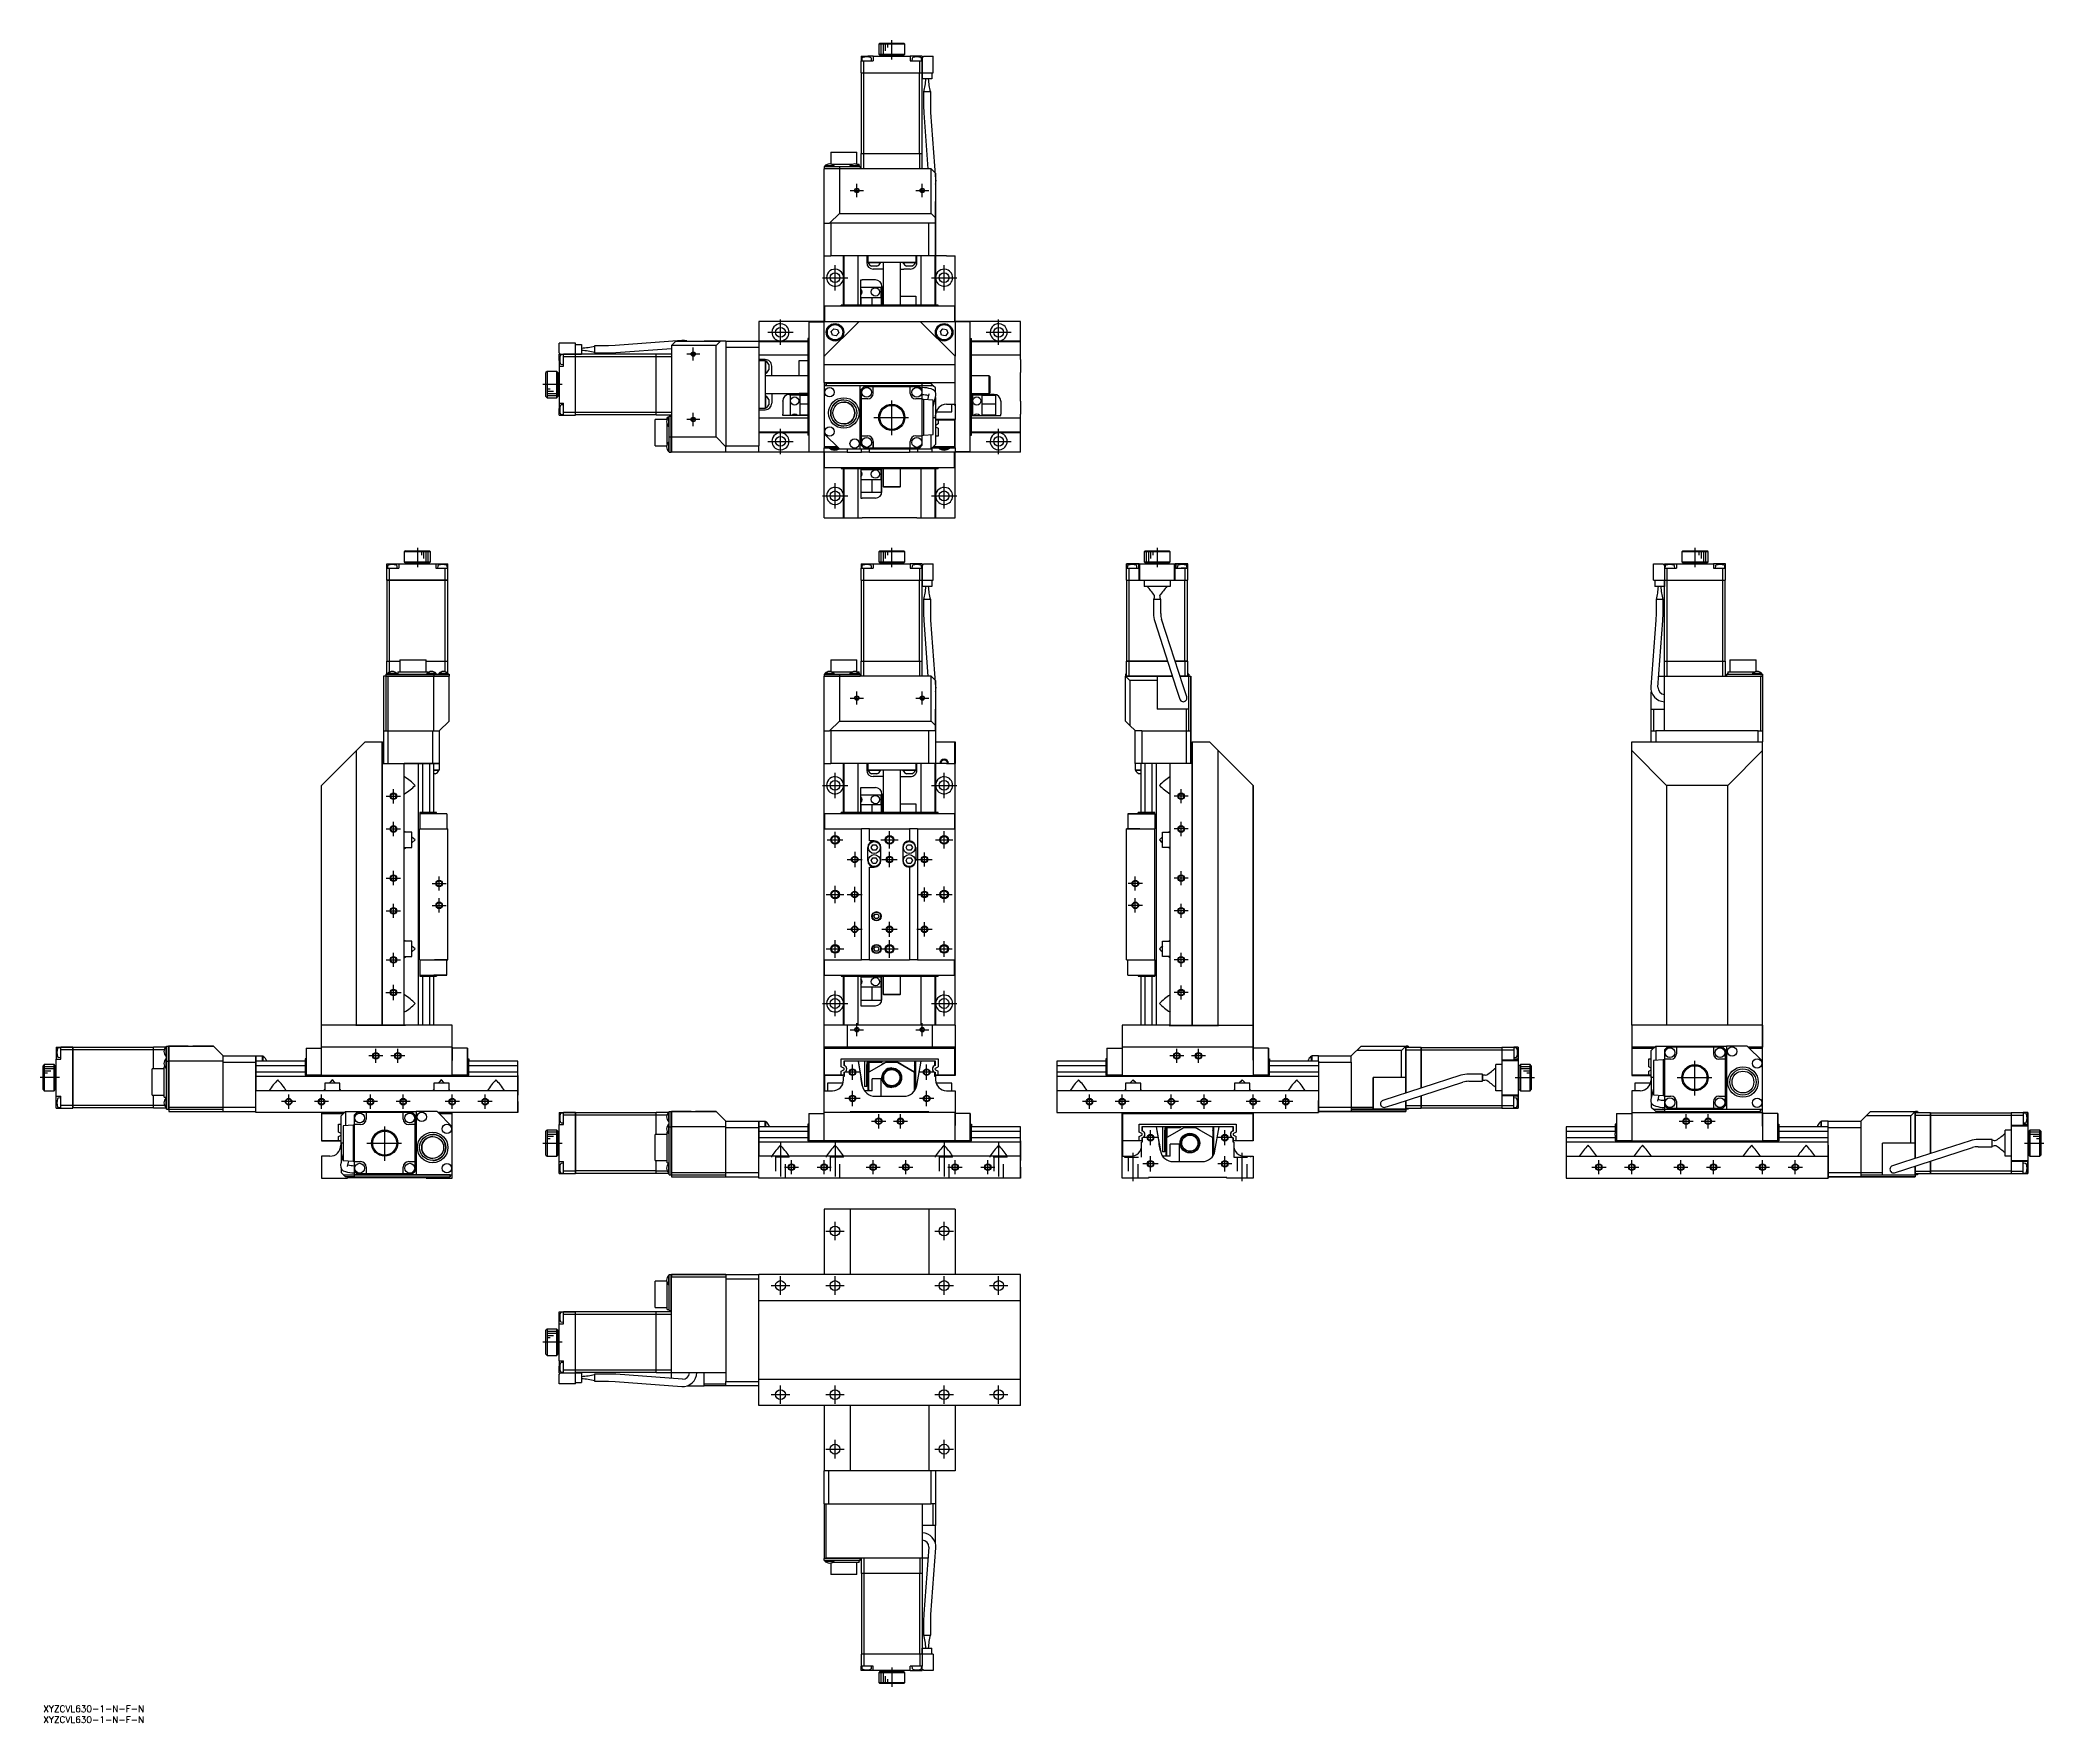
# Model space of a CAD drawing. Extents: x -1 to 917, y -8 to 763.
import ezdxf

# ---------------------------------------------------------------- set-up
doc = ezdxf.new("R2010")
doc.units = 0
doc.header["$LTSCALE"] = 0.5
doc.linetypes.add('CENTER', pattern=[50.8, 31.75, -6.35, 6.35, -6.35])
doc.linetypes.add('DASHED', pattern=[19.05, 12.7, -6.35])
for name, color, linetype in [('MSM_CENTER', 1, 'CENTER'), ('MSM_CONTINUOUS', 7, 'CONTINUOUS'), ('MSM_DASHED', 4, 'DASHED'), ('MSM_NARROW', 5, 'CONTINUOUS'), ('MSM_PART_NUMBER', 7, 'CONTINUOUS')]:
    doc.layers.add(name, color=color, linetype=linetype)
doc.styles.get("Standard").update_dxf_attribs({"font": 'txt.shx', "height": 3, "bigfont": 'bigfont.shx'})

# ---------------------------------------------------------------- blocks, each defined once
blk = doc.blocks.new('*U2')
at = {"layer": 'MSM_PART_NUMBER'}
blk.add_text('XYZCVL630-1-N-F-N', height=3, dxfattribs=at).set_placement((0, -3))
blk = doc.blocks.new('*U3')
at = {"layer": 'MSM_PART_NUMBER'}
blk.add_text('XYZCVL630-1-N-F-N', height=3, dxfattribs=at).set_placement((0, -8))

msp = doc.modelspace()

# ---------------------------------------------------------------- linework, layer by layer
at = {"layer": 'MSM_CENTER'}
for p, q in [((388.93, 754.55), (388.93, 763.45)), ((369.93, 694.5), (375.93, 694.5)), ((372.93, 691.5), (372.93, 697.5)), ((399.93, 694.5), (405.93, 694.5)), ((402.93, 691.5), (402.93, 697.5)), ((357.13, 654.5), (368.73, 654.5)), ((362.93, 648.7), (362.93, 660.3)), ((407.13, 654.5), (418.73, 654.5)), ((412.93, 648.7), (412.93, 660.3)), ((337.93, 623.7), (337.93, 635.3)), ((437.93, 623.7), (437.93, 635.3)), ((332.13, 629.5), (343.73, 629.5)), ((432.13, 629.5), (443.73, 629.5)), ((300.93, 619.5), (294.93, 619.5)), ((297.93, 616.5), (297.93, 622.5)), ((237.88, 605.5), (228.98, 605.5)), ((388.93, 582.3), (388.93, 598.7)), ((300.93, 589.5), (294.93, 589.5)), ((297.93, 586.5), (297.93, 592.5)), ((380.73, 590.5), (397.13, 590.5)), ((332.13, 579.5), (343.73, 579.5)), ((337.93, 573.7), (337.93, 585.3)), ((432.13, 579.5), (443.73, 579.5)), ((437.93, 573.7), (437.93, 585.3)), ((362.93, 548.7), (362.93, 560.3)), ((412.93, 548.7), (412.93, 560.3)), ((357.13, 554.5), (368.73, 554.5)), ((407.13, 554.5), (418.73, 554.5)), ((171.5, 530.75), (171.5, 521.85)), ((388.93, 521.85), (388.93, 530.75)), ((510.57, 530.75), (510.57, 521.85)), ((757.09, 530.75), (757.09, 521.85)), ((369.93, 461.8), (375.93, 461.8)), ((372.93, 458.8), (372.93, 464.8)), ((399.93, 461.8), (405.93, 461.8)), ((402.93, 458.8), (402.93, 464.8)), ((362.93, 416), (362.93, 427.6)), ((412.93, 416), (412.93, 427.6)), ((157.25, 416.8), (163.75, 416.8)), ((160.5, 413.55), (160.5, 420.05)), ((357.13, 421.8), (368.73, 421.8)), ((407.13, 421.8), (418.73, 421.8)), ((524.8, 416.8), (518.34, 416.8)), ((521.57, 413.57), (521.57, 420.03)), ((160.5, 398.55), (160.5, 405.05)), ((521.57, 398.57), (521.57, 405.03)), ((157.25, 401.8), (163.75, 401.8)), ((359.28, 396.8), (366.58, 396.8)), ((362.93, 393.15), (362.93, 400.45)), ((383.93, 396.8), (391.93, 396.8)), ((387.93, 392.8), (387.93, 400.8)), ((408.93, 396.8), (416.93, 396.8)), ((412.93, 392.8), (412.93, 400.8)), ((524.8, 401.8), (518.34, 401.8)), ((368.43, 387.8), (375.43, 387.8)), ((371.93, 391.3), (371.93, 384.3)), ((384.43, 387.8), (391.43, 387.8)), ((387.93, 384.3), (387.93, 391.3)), ((400.43, 387.8), (407.43, 387.8)), ((403.93, 384.55), (403.93, 391.05)), ((157.25, 379.3), (163.75, 379.3)), ((160.5, 376.05), (160.5, 382.55)), ((178.25, 376.8), (184.75, 376.8)), ((181.5, 373.55), (181.5, 380.05)), ((503.8, 376.8), (497.34, 376.8)), ((500.57, 373.57), (500.57, 380.03)), ((524.8, 379.3), (518.34, 379.3)), ((521.57, 376.07), (521.57, 382.53)), ((160.5, 361.05), (160.5, 367.55)), ((181.5, 363.55), (181.5, 370.05)), ((358.93, 371.8), (366.93, 371.8)), ((362.93, 367.8), (362.93, 375.8)), ((368.43, 371.8), (375.43, 371.8)), ((371.93, 368.3), (371.93, 375.3)), ((400.68, 371.8), (407.18, 371.8)), ((403.93, 368.55), (403.93, 375.05)), ((409.28, 371.8), (416.58, 371.8)), ((412.93, 368.15), (412.93, 375.45)), ((500.57, 363.57), (500.57, 370.03)), ((521.57, 361.07), (521.57, 367.53)), ((157.25, 364.3), (163.75, 364.3)), ((178.25, 366.8), (184.75, 366.8)), ((371.93, 352.3), (371.93, 359.3)), ((387.93, 352.3), (387.93, 359.3)), ((403.93, 352.55), (403.93, 359.05)), ((503.8, 366.8), (497.34, 366.8)), ((524.8, 364.3), (518.34, 364.3)), ((362.93, 342.8), (362.93, 350.8)), ((368.43, 355.8), (375.43, 355.8)), ((384.43, 355.8), (391.43, 355.8)), ((387.93, 342.8), (387.93, 350.8)), ((400.43, 355.8), (407.43, 355.8)), ((412.93, 343.15), (412.93, 350.45)), ((157.25, 341.8), (163.75, 341.8)), ((160.5, 338.55), (160.5, 345.05)), ((358.93, 346.8), (366.93, 346.8)), ((383.93, 346.8), (391.93, 346.8)), ((409.28, 346.8), (416.58, 346.8)), ((524.8, 341.8), (518.34, 341.8)), ((521.57, 338.57), (521.57, 345.03)), ((157, 326.8), (164, 326.8)), ((160.5, 323.3), (160.5, 330.3)), ((357.13, 321.8), (368.73, 321.8)), ((362.93, 316), (362.93, 327.6)), ((407.13, 321.8), (418.73, 321.8)), ((412.93, 316), (412.93, 327.6)), ((524.8, 326.8), (518.34, 326.8)), ((521.57, 323.57), (521.57, 330.03)), ((372.93, 306.8), (372.93, 312.8)), ((402.93, 306.8), (402.93, 312.8)), ((369.93, 309.8), (375.93, 309.8)), ((399.93, 309.8), (405.93, 309.8)), ((155.73, 297.8), (149.27, 297.8)), ((152.5, 294.57), (152.5, 301.03)), ((165.73, 297.8), (159.27, 297.8)), ((162.5, 294.57), (162.5, 301.03)), ((522.8, 297.8), (516.34, 297.8)), ((519.57, 294.57), (519.57, 301.03)), ((532.8, 297.8), (526.34, 297.8)), ((529.57, 294.57), (529.57, 301.03)), ((757.09, 279.6), (757.09, 296)), ((7.45, 287.8), (-1.45, 287.8)), ((374.43, 290.3), (367.43, 290.3)), ((370.93, 286.8), (370.93, 293.8)), ((408.43, 290.3), (401.43, 290.3)), ((404.93, 286.8), (404.93, 293.8)), ((674.62, 287.8), (683.52, 287.8)), ((748.89, 287.8), (765.29, 287.8)), ((115.73, 276.8), (109.27, 276.8)), ((112.5, 273.57), (112.5, 280.03)), ((130.73, 276.8), (124.27, 276.8)), ((127.5, 273.57), (127.5, 280.03)), ((153.23, 276.8), (146.77, 276.8)), ((150, 273.57), (150, 280.03)), ((168.23, 276.8), (161.77, 276.8)), ((165, 273.57), (165, 280.03)), ((190.73, 276.8), (184.27, 276.8)), ((187.5, 273.57), (187.5, 280.03)), ((205.73, 276.8), (199.27, 276.8)), ((202.5, 273.57), (202.5, 280.03)), ((374.43, 278.3), (367.43, 278.3)), ((370.93, 274.8), (370.93, 281.8)), ((408.16, 278.3), (401.7, 278.3)), ((404.93, 274.8), (404.93, 281.8)), ((482.8, 276.8), (476.34, 276.8)), ((479.57, 273.57), (479.57, 280.03)), ((497.8, 276.8), (491.34, 276.8)), ((494.57, 273.57), (494.57, 280.03)), ((520.3, 276.8), (513.84, 276.8)), ((517.07, 273.57), (517.07, 280.03)), ((535.3, 276.8), (528.84, 276.8)), ((532.07, 273.57), (532.07, 280.03)), ((557.8, 276.8), (551.34, 276.8)), ((554.57, 273.57), (554.57, 280.03)), ((572.8, 276.8), (566.34, 276.8)), ((569.57, 273.57), (569.57, 280.03)), ((379.7, 267.8), (386.16, 267.8)), ((382.93, 264.57), (382.93, 271.03)), ((389.7, 267.8), (396.16, 267.8)), ((392.93, 264.57), (392.93, 271.03)), ((749.86, 267.8), (756.32, 267.8)), ((753.09, 264.57), (753.09, 271.03)), ((759.86, 267.8), (766.32, 267.8)), ((763.09, 264.57), (763.09, 271.03)), ((148.3, 257.8), (164.7, 257.8)), ((156.5, 249.6), (156.5, 266)), ((228.98, 257.8), (237.88, 257.8)), ((337.93, 258.3), (337.93, 239.8)), ((362.93, 258.3), (362.93, 239.8)), ((412.93, 258.3), (412.93, 239.8)), ((437.93, 258.3), (437.93, 239.8)), ((511.07, 260.3), (504.07, 260.3)), ((507.57, 256.8), (507.57, 263.8)), ((545.07, 260.3), (538.07, 260.3)), ((541.57, 256.8), (541.57, 263.8)), ((908.14, 257.8), (917.04, 257.8)), ((342.93, 243.57), (342.93, 250.03)), ((357.93, 243.57), (357.93, 250.03)), ((380.43, 243.57), (380.43, 250.03)), ((395.43, 243.57), (395.43, 250.03)), ((417.93, 243.57), (417.93, 250.03)), ((432.93, 243.57), (432.93, 250.03)), ((499.57, 240.3), (499.57, 253.3)), ((511.07, 248.3), (504.07, 248.3)), ((507.57, 244.8), (507.57, 251.8)), ((544.8, 248.3), (538.34, 248.3)), ((541.57, 244.8), (541.57, 251.8)), ((549.57, 240.3), (549.57, 253.3)), ((713.09, 243.57), (713.09, 250.03)), ((728.09, 243.57), (728.09, 250.03)), ((750.59, 243.57), (750.59, 250.03)), ((765.59, 243.57), (765.59, 250.03)), ((788.09, 243.57), (788.09, 250.03)), ((803.09, 243.57), (803.09, 250.03)), ((339.7, 246.8), (346.16, 246.8)), ((354.7, 246.8), (361.16, 246.8)), ((377.2, 246.8), (383.66, 246.8)), ((392.2, 246.8), (398.66, 246.8)), ((414.7, 246.8), (421.16, 246.8)), ((429.7, 246.8), (436.16, 246.8)), ((709.86, 246.8), (716.32, 246.8)), ((724.86, 246.8), (731.32, 246.8)), ((747.36, 246.8), (753.82, 246.8)), ((762.36, 246.8), (768.82, 246.8)), ((784.86, 246.8), (791.32, 246.8)), ((799.86, 246.8), (806.32, 246.8)), ((362.93, 213.25), (362.93, 221.75)), ((412.93, 213.25), (412.93, 221.75)), ((358.68, 217.5), (367.18, 217.5)), ((408.68, 217.5), (417.18, 217.5)), ((337.93, 188.25), (337.93, 196.75)), ((362.93, 188.25), (362.93, 196.75)), ((412.93, 188.25), (412.93, 196.75)), ((437.93, 188.25), (437.93, 196.75)), ((333.68, 192.5), (342.18, 192.5)), ((358.68, 192.5), (367.18, 192.5)), ((408.68, 192.5), (417.18, 192.5)), ((433.68, 192.5), (442.18, 192.5)), ((237.88, 166.5), (228.98, 166.5)), ((333.68, 142.5), (342.18, 142.5)), ((337.93, 138.25), (337.93, 146.75)), ((358.68, 142.5), (367.18, 142.5)), ((362.93, 138.25), (362.93, 146.75)), ((408.68, 142.5), (417.18, 142.5)), ((412.93, 138.25), (412.93, 146.75)), ((433.68, 142.5), (442.18, 142.5)), ((437.93, 138.25), (437.93, 146.75)), ((362.93, 113.25), (362.93, 121.75)), ((412.93, 113.25), (412.93, 121.75)), ((358.68, 117.5), (367.18, 117.5)), ((408.68, 117.5), (417.18, 117.5)), ((388.93, 17.45), (388.93, 8.55))]:
    msp.add_line(p, q, dxfattribs=at)
at = {"layer": 'MSM_CONTINUOUS'}
for p, q in [((374.93, 756), (374.93, 754)), ((374.93, 756), (377.93, 756)), ((374.93, 748.5), (374.93, 754)), ((374.93, 754), (376.13, 754)), ((375.27, 754.99), (375.18, 754)), ((376.13, 748.5), (376.13, 754)), ((376.13, 754), (380.43, 754)), ((380.43, 756), (377.93, 756)), ((379.68, 754), (379.59, 754.99)), ((380.43, 756), (380.43, 754)), ((380.43, 756), (397.43, 756)), ((380.43, 756), (380.43, 754)), ((383.43, 762), (382.93, 761.5)), ((394.93, 761.5), (382.93, 761.5)), ((382.93, 761.5), (382.93, 757)), ((382.93, 757), (394.93, 757)), ((382.93, 757), (383.43, 756.5)), ((383.43, 762), (394.43, 762)), ((394.43, 756.5), (383.43, 756.5)), ((386.43, 756.5), (386.43, 756)), ((391.43, 756), (391.43, 756.5)), ((394.93, 761.5), (394.43, 762)), ((394.43, 756.5), (394.93, 757)), ((394.93, 757), (394.93, 761.5)), ((397.43, 756), (397.43, 754)), ((402.93, 756), (397.43, 756)), ((397.43, 754), (402.93, 754)), ((398.27, 754.99), (398.18, 754)), ((401.73, 748.5), (401.73, 754)), ((402.68, 754), (402.59, 754.99)), ((402.93, 756), (402.93, 754)), ((402.93, 755.7), (403.43, 755.7)), ((402.93, 748.5), (402.93, 754)), ((402.93, 754), (402.93, 745.7)), ((403.43, 756), (403.43, 755.7)), ((403.43, 756), (407.93, 756)), ((407.93, 748.5), (407.93, 756)), ((374.93, 748.5), (376.13, 748.5)), ((375.03, 711.5), (375.03, 748.5)), ((376.13, 748.5), (401.73, 748.5)), ((376.17, 711.5), (376.17, 748.5)), ((401.69, 711.5), (401.69, 748.5)), ((401.73, 748.5), (407.93, 748.5)), ((402.83, 711.5), (402.83, 748.5)), ((402.83, 711.5), (402.83, 748.5)), ((407.33, 745.7), (402.93, 745.7)), ((407.33, 748.5), (407.33, 745.7)), ((406.78, 739.7), (403.48, 739.7)), ((403.48, 739.7), (403.48, 733.32)), ((406.78, 733.32), (406.78, 739.7)), ((403.48, 733.32), (403.6, 730.05)), ((403.6, 730.05), (405.52, 704.5)), ((406.89, 730.3), (406.78, 733.32)), ((409.19, 699.73), (406.89, 730.3)), ((360.93, 712), (372.93, 712)), ((360.93, 712), (360.93, 706.66)), ((372.93, 706.53), (372.93, 712)), ((374.93, 704.5), (374.93, 711.5)), ((374.93, 711.5), (376.13, 711.5)), ((376.13, 704.5), (376.13, 711.5)), ((376.13, 711.5), (401.73, 711.5)), ((401.73, 704.5), (401.73, 711.5)), ((401.73, 711.5), (402.93, 711.5)), ((402.93, 704.6), (402.93, 711.5)), ((402.93, 704.6), (402.93, 711.5)), ((357.93, 705.5), (357.93, 704.6)), ((357.93, 705.5), (374.43, 705.5)), ((358.03, 704.5), (357.93, 704.6)), ((357.93, 704.6), (374.43, 704.6)), ((357.93, 679.5), (357.93, 704.5)), ((364.93, 704.5), (357.93, 704.5)), ((362.58, 705.8), (358.28, 705.8)), ((358.28, 705.8), (358.28, 705.5)), ((361.51, 706.5), (370.85, 706.5)), ((362.58, 705.5), (362.58, 705.8)), ((364.93, 705.5), (364.93, 704.6)), ((364.97, 704.5), (364.93, 704.6)), ((364.93, 704.5), (364.93, 684)), ((406.93, 704.5), (364.93, 704.5)), ((374.08, 705.8), (369.78, 705.8)), ((369.78, 705.8), (369.78, 705.5)), ((373.01, 706.5), (373.93, 706.5)), ((373.93, 705.94), (373.93, 706.5)), ((374.08, 705.5), (374.08, 705.8)), ((374.33, 704.5), (374.43, 704.6)), ((374.43, 705.5), (374.43, 704.6)), ((402.83, 704.5), (402.93, 704.6)), ((408.93, 702.5), (406.93, 704.5)), ((406.93, 684), (406.93, 704.5)), ((408.93, 702.5), (408.93, 682)), ((408.93, 702.5), (408.93, 689.5)), ((408.93, 664.5), (408.93, 689.5)), ((360.43, 679.5), (364.93, 684)), ((364.93, 684), (406.93, 684)), ((406.93, 684), (408.93, 682)), ((408.93, 682), (408.93, 664.5)), ((357.93, 664.5), (357.93, 679.5)), ((357.93, 679.5), (360.43, 679.5)), ((388.21, 679.5), (360.43, 679.5)), ((360.93, 679.5), (360.93, 664.5)), ((388.21, 679.5), (360.93, 679.5)), ((408.93, 679.5), (388.21, 679.5)), ((405.93, 679.5), (388.21, 679.5)), ((405.93, 664.5), (405.93, 679.5)), ((357.93, 634.5), (357.93, 664.5)), ((357.93, 664.5), (360.93, 664.5)), ((405.93, 664.5), (360.93, 664.5)), ((366.83, 642), (366.83, 664.5)), ((367.13, 642), (367.13, 664.5)), ((373.48, 642), (373.48, 664.5)), ((377.43, 664.5), (377.43, 661.5)), ((377.93, 664.4), (377.93, 664.5)), ((377.93, 664.4), (377.93, 661.5)), ((399.93, 661.5), (377.93, 661.5)), ((378.08, 661.5), (378.08, 661.3)), ((383.78, 661.3), (383.78, 661.5)), ((384.93, 661.5), (384.93, 642)), ((392.93, 642), (392.93, 661.5)), ((394.08, 661.5), (394.08, 661.3)), ((399.78, 661.3), (399.78, 661.5)), ((399.93, 664.5), (399.93, 664.4)), ((399.93, 664.4), (399.93, 661.5)), ((400.43, 661.5), (400.43, 664.5)), ((402.38, 642), (402.38, 664.5)), ((414.03, 664.5), (405.93, 664.5)), ((408.73, 664.5), (408.73, 642)), ((409.03, 664.5), (409.03, 642)), ((414.03, 664.5), (417.93, 664.5)), ((417.93, 634.5), (417.93, 664.5)), ((374.8, 653.5), (375.43, 653.5)), ((374.8, 642), (374.8, 653.5)), ((381.43, 653.5), (375.43, 653.5)), ((383.78, 661.3), (378.08, 661.3)), ((382.15, 659.85), (379.71, 659.85)), ((384.93, 658.5), (380.43, 658.5)), ((392.93, 658.5), (394.52, 658.5)), ((399.78, 661.3), (394.08, 661.3)), ((397.43, 658.5), (394.52, 658.5)), ((398.15, 659.85), (395.71, 659.85)), ((384.13, 650), (374.8, 650)), ((374.93, 645.5), (374.8, 645.5)), ((374.93, 645.5), (379.93, 645.5)), ((374.93, 642), (374.93, 645.5)), ((379.93, 645.5), (384.13, 645.5)), ((379.93, 642), (379.93, 645.5)), ((384.13, 645.5), (384.13, 650)), ((384.13, 645.5), (384.13, 642)), ((384.43, 650.5), (384.43, 642)), ((384.93, 642), (384.93, 646)), ((392.93, 646), (399.93, 646)), ((399.93, 646), (399.93, 642)), ((327.93, 634.5), (327.93, 622.5)), ((357.93, 634.5), (327.93, 634.5)), ((350.93, 634.3), (350.93, 574.7)), ((350.93, 634.3), (357.93, 634.3)), ((357.93, 618.5), (373.93, 634.5)), ((357.93, 634.5), (373.93, 634.5)), ((357.93, 618.7), (357.93, 634.5)), ((358.13, 641.5), (358.13, 634.5)), ((417.73, 641.5), (358.13, 641.5)), ((365.73, 641.5), (365.73, 642)), ((410.13, 642), (365.73, 642)), ((373.93, 634.5), (401.93, 634.5)), ((401.93, 634.5), (417.93, 618.5)), ((401.93, 634.5), (417.93, 634.5)), ((410.13, 641.5), (410.13, 642)), ((417.73, 641.5), (417.73, 634.5)), ((417.93, 634.5), (417.93, 618.6)), ((447.93, 634.5), (417.93, 634.5)), ((424.93, 634.3), (417.93, 634.3)), ((424.93, 574.7), (424.93, 634.3)), ((447.93, 617), (447.93, 634.5)), ((292.71, 625.76), (262.14, 623.46)), ((289.93, 625.5), (287.93, 623.5)), ((289.93, 625.5), (310.43, 625.5)), ((289.93, 625.5), (302.93, 625.5)), ((312.93, 625.5), (302.93, 625.5)), ((308.43, 623.5), (310.43, 625.5)), ((312.93, 625.5), (312.93, 604.79)), ((312.93, 625.5), (327.93, 625.5)), ((327.93, 625.6), (350.43, 625.6)), ((327.93, 625.3), (350.43, 625.3)), ((350.43, 626.7), (350.43, 582.3)), ((350.93, 626.7), (350.43, 626.7)), ((361.23, 629.83), (362.37, 631.14)), ((361.79, 628.2), (361.23, 629.83)), ((363.49, 627.86), (361.79, 628.2)), ((362.37, 631.14), (364.07, 630.81)), ((364.63, 629.17), (363.49, 627.86)), ((364.07, 630.81), (364.63, 629.17)), ((411.23, 629.83), (412.37, 631.14)), ((411.79, 628.2), (411.23, 629.83)), ((413.49, 627.86), (411.79, 628.2)), ((412.37, 631.14), (414.07, 630.81)), ((414.63, 629.17), (413.49, 627.86)), ((414.07, 630.81), (414.63, 629.17)), ((424.93, 626.7), (425.43, 626.7)), ((425.43, 582.3), (425.43, 626.7)), ((425.43, 625.6), (447.93, 625.6)), ((425.43, 625.3), (447.93, 625.3)), ((243.93, 624.5), (236.43, 624.5)), ((236.43, 620), (236.43, 624.5)), ((243.93, 624.5), (236.43, 624.5)), ((236.43, 620), (236.73, 620)), ((236.43, 619.5), (246.73, 619.5)), ((236.43, 619.5), (236.73, 619.5)), ((236.43, 616.5), (236.43, 619.5)), ((236.43, 616.5), (236.43, 614)), ((236.73, 619.5), (236.73, 620)), ((236.73, 619.5), (238.43, 619.5)), ((238.43, 619.25), (237.44, 619.17)), ((238.43, 618.3), (238.43, 619.5)), ((243.93, 619.5), (238.43, 619.5)), ((243.93, 618.3), (238.43, 618.3)), ((238.43, 614), (238.43, 618.3)), ((243.93, 618.3), (243.93, 624.5)), ((243.93, 623.9), (246.73, 623.9)), ((280.93, 619.4), (243.93, 619.4)), ((243.93, 592.7), (243.93, 618.3)), ((280.93, 618.26), (243.93, 618.26)), ((246.73, 623.9), (246.73, 619.5)), ((252.73, 623.35), (252.73, 620.05)), ((259.12, 623.35), (252.73, 623.35)), ((252.73, 620.05), (259.12, 620.05)), ((262.14, 623.46), (259.12, 623.35)), ((259.12, 620.05), (262.38, 620.17)), ((262.38, 620.17), (287.93, 622.1)), ((280.93, 618.3), (280.93, 619.5)), ((287.83, 619.5), (280.93, 619.5)), ((287.93, 618.3), (280.93, 618.3)), ((280.93, 592.7), (280.93, 618.3)), ((287.83, 619.5), (287.93, 619.4)), ((308.43, 623.5), (287.93, 623.5)), ((287.93, 623.5), (287.93, 581.5)), ((308.43, 581.5), (308.43, 623.5)), ((312.93, 622.5), (312.93, 604.79)), ((327.93, 622.5), (312.93, 622.5)), ((327.93, 622.5), (327.93, 577.5)), ((350.43, 618.95), (327.93, 618.95)), ((330.93, 617), (327.93, 617)), ((327.93, 616.5), (330.93, 616.5)), ((330.93, 616.5), (330.93, 594.5)), ((331.13, 616.35), (330.93, 616.35)), ((331.13, 616.35), (331.13, 610.65)), ((346.43, 616.5), (350.43, 616.5)), ((346.43, 609.5), (346.43, 616.5)), ((357.93, 618.7), (358.03, 618.7)), ((357.93, 606.5), (357.93, 618.7)), ((358.03, 618.7), (358.03, 618.6)), ((417.93, 618.6), (417.83, 618.6)), ((417.93, 606.5), (417.93, 618.6)), ((447.93, 618.95), (425.43, 618.95)), ((447.93, 617), (447.93, 611.09)), ((230.93, 611.5), (230.43, 611)), ((230.43, 600), (230.43, 611)), ((235.43, 611.5), (230.93, 611.5)), ((230.93, 611.5), (230.93, 599.5)), ((235.93, 611), (235.43, 611.5)), ((235.43, 599.5), (235.43, 611.5)), ((235.93, 611), (235.93, 600)), ((236.43, 608), (235.93, 608)), ((236.43, 614), (238.43, 614)), ((236.43, 614), (236.43, 594.5)), ((237.44, 614.84), (238.43, 614.75)), ((330.93, 610.65), (331.13, 610.65)), ((350.43, 609.5), (330.93, 609.5)), ((332.58, 614.72), (332.58, 612.28)), ((333.93, 609.5), (333.93, 614)), ((417.93, 614.5), (357.93, 614.5)), ((357.93, 606.6), (358.03, 606.5)), ((358.03, 606.5), (357.93, 606.5)), ((357.93, 606.5), (357.93, 605)), ((357.93, 606.5), (357.93, 605)), ((358.03, 606.5), (417.83, 606.5)), ((369.93, 606.2), (369.93, 606.5)), ((405.93, 606.5), (405.93, 606.2)), ((405.93, 606.5), (405.93, 606.2)), ((417.83, 606.5), (417.93, 606.6)), ((417.93, 606.5), (417.83, 606.5)), ((417.93, 596.5), (417.93, 606.5)), ((433.63, 609.5), (425.43, 609.5)), ((433.63, 601.5), (433.63, 609.5)), ((433.93, 609.2), (433.63, 609.5)), ((433.93, 609.2), (433.93, 601.8)), ((447.93, 597.91), (447.93, 611.09)), ((230.43, 600), (230.93, 599.5)), ((230.93, 599.5), (235.43, 599.5)), ((235.43, 599.5), (235.93, 600)), ((235.93, 603), (236.43, 603)), ((312.93, 604.79), (312.93, 577)), ((312.93, 604.79), (312.93, 577.5)), ((330.93, 601.5), (350.43, 601.5)), ((331.13, 600.35), (330.93, 600.35)), ((331.13, 600.35), (331.13, 594.65)), ((332.58, 598.72), (332.58, 596.28)), ((333.93, 601.5), (333.93, 597)), ((338.93, 597.91), (338.93, 598)), ((338.93, 597.91), (338.93, 592)), ((341.93, 601), (350.43, 601)), ((346.93, 600.7), (342.43, 600.7)), ((342.43, 600.7), (342.43, 591.38)), ((350.43, 601.5), (346.43, 601.5)), ((346.93, 596.5), (346.93, 600.7)), ((346.93, 600.7), (350.43, 600.7)), ((357.93, 605), (357.93, 583)), ((407.93, 605), (357.93, 605)), ((358.93, 606), (358.93, 605)), ((406.93, 606), (358.93, 606)), ((358.93, 605), (358.93, 606)), ((358.93, 605.1), (402.93, 605.1)), ((405.93, 606.2), (369.93, 606.2)), ((374.43, 576), (374.43, 605)), ((376.13, 604.5), (374.93, 603.3)), ((376.13, 604.5), (374.93, 603.3)), ((374.93, 603.3), (374.93, 582)), ((374.93, 603.3), (374.93, 577.7)), ((377.93, 599), (374.93, 599)), ((401.73, 604.5), (376.13, 604.5)), ((380.43, 601.5), (380.43, 604.5)), ((397.43, 601.5), (397.43, 604.5)), ((402.93, 599), (399.93, 599)), ((402.93, 603.3), (401.73, 604.5)), ((402.93, 605.1), (402.83, 605)), ((402.93, 605.1), (402.93, 606)), ((402.93, 603.3), (402.93, 605)), ((402.93, 582), (402.93, 603.3)), ((403.43, 598.72), (402.93, 598.75)), ((403.43, 598.72), (403.43, 582.29)), ((407.93, 598.4), (403.43, 598.72)), ((405.94, 601.23), (405.32, 598.59)), ((407.93, 605), (406.93, 606)), ((408.93, 604), (407.93, 605)), ((407.93, 595.24), (409.15, 600.48)), ((407.93, 582.6), (407.93, 598.4)), ((408.93, 602.03), (408.93, 604)), ((408.93, 599.53), (408.93, 578)), ((425.43, 601.5), (433.63, 601.5)), ((435.93, 601), (425.43, 601)), ((430.43, 600.7), (425.93, 600.7)), ((425.93, 600.7), (425.93, 591.38)), ((430.43, 600.7), (436.43, 600.7)), ((430.43, 596.5), (430.43, 600.7)), ((433.63, 601.5), (433.93, 601.8)), ((436.43, 600.7), (436.43, 596.5)), ((438.93, 597.91), (438.93, 598)), ((438.93, 597.91), (438.93, 592)), ((447.93, 597.91), (447.93, 592)), ((236.43, 597), (238.43, 597)), ((236.43, 591.5), (236.43, 594.5)), ((236.43, 591.5), (243.93, 591.5)), ((238.43, 596.25), (237.44, 596.17)), ((237.44, 591.84), (238.43, 591.75)), ((238.43, 592.7), (238.43, 597)), ((238.43, 591.5), (238.43, 592.7)), ((243.93, 592.7), (238.43, 592.7)), ((280.93, 592.74), (243.93, 592.74)), ((243.93, 591.5), (243.93, 592.7)), ((280.93, 591.6), (243.93, 591.6)), ((280.43, 577.5), (280.43, 589.5)), ((285.9, 589.5), (280.43, 589.5)), ((280.93, 591.5), (280.93, 592.7)), ((287.93, 592.7), (280.93, 592.7)), ((287.93, 591.5), (280.93, 591.5)), ((285.93, 589.58), (285.93, 590.5)), ((286.49, 590.5), (285.93, 590.5)), ((286.93, 590.65), (286.64, 590.65)), ((286.64, 590.65), (286.64, 586.35)), ((286.93, 574.5), (286.93, 591)), ((286.93, 591), (287.83, 591)), ((287.83, 574.5), (287.83, 591)), ((287.93, 590.9), (287.83, 591)), ((330.93, 594.5), (327.93, 594.5)), ((327.93, 594), (330.93, 594)), ((350.43, 590.06), (327.93, 590.06)), ((330.93, 594.65), (331.13, 594.65)), ((338.93, 591.38), (338.93, 592)), ((350.43, 591.38), (338.93, 591.38)), ((346.93, 591.5), (346.93, 596.5)), ((350.43, 596.5), (346.93, 596.5)), ((346.93, 591.5), (346.93, 591.38)), ((350.43, 591.5), (346.93, 591.5)), ((407.93, 590.5), (408.93, 590.5)), ((409.03, 590), (408.93, 590)), ((408.93, 589.4), (417.73, 589.4)), ((409.03, 590), (409.03, 591.5)), ((417.93, 589.5), (409.33, 589.5)), ((409.33, 589.5), (409.33, 589.4)), ((409.33, 589.5), (409.33, 589.4)), ((409.43, 593.46), (409.43, 593)), ((409.43, 593), (416.43, 593)), ((410.13, 589.4), (410.13, 587.53)), ((414.03, 596.5), (417.93, 596.5)), ((416.43, 593), (416.43, 596.5)), ((417.73, 589.4), (417.73, 577)), ((417.83, 596), (417.83, 596.5)), ((417.93, 596), (417.83, 596)), ((417.93, 596.5), (417.93, 589.5)), ((417.93, 576.5), (417.93, 589.5)), ((425.43, 591.38), (438.93, 591.38)), ((447.93, 590.06), (425.43, 590.06)), ((436.43, 596.5), (430.43, 596.5)), ((430.43, 591.5), (430.43, 596.5)), ((436.43, 591.5), (430.43, 591.5)), ((430.43, 591.5), (430.43, 591.38)), ((436.43, 596.5), (436.43, 591.5)), ((436.43, 591.38), (436.43, 591.5)), ((438.93, 591.38), (438.93, 592)), ((447.93, 574.5), (447.93, 592)), ((285.93, 578.08), (285.93, 587.43)), ((286.64, 586.35), (286.93, 586.35)), ((286.93, 579.15), (286.64, 579.15)), ((286.64, 579.15), (286.64, 574.85)), ((286.93, 581.5), (287.83, 581.5)), ((287.93, 581.54), (287.83, 581.5)), ((287.93, 581.5), (287.93, 574.5)), ((287.93, 581.5), (308.43, 581.5)), ((312.93, 577), (308.43, 581.5)), ((350.43, 583.7), (327.93, 583.7)), ((350.43, 583.4), (327.93, 583.4)), ((350.93, 582.3), (350.43, 582.3)), ((357.93, 583), (364.93, 576)), ((357.93, 583), (357.93, 582)), ((357.93, 583), (357.93, 576.5)), ((357.93, 579), (357.93, 576.5)), ((358.13, 577), (358.13, 582.8)), ((374.93, 582), (377.93, 582)), ((374.93, 582), (374.93, 577.7)), ((380.43, 579.5), (380.43, 576.5)), ((380.43, 576.5), (380.43, 579.5)), ((397.43, 576.5), (397.43, 579.5)), ((399.93, 582), (402.93, 582)), ((402.93, 582.25), (403.43, 582.29)), ((402.93, 577.7), (402.93, 582)), ((403.43, 582.29), (407.93, 582.6)), ((406.93, 576), (406.93, 582.53)), ((410.13, 581.8), (408.93, 581.8)), ((410.13, 587.53), (408.94, 586.84)), ((408.94, 586.17), (410.13, 585.48)), ((410.13, 585.48), (410.13, 581.8)), ((424.93, 582.3), (425.43, 582.3)), ((447.93, 583.7), (425.43, 583.7)), ((447.93, 583.4), (425.43, 583.4)), ((280.43, 577.5), (285.77, 577.5)), ((286.64, 574.85), (286.93, 574.85)), ((286.93, 574.5), (287.83, 574.5)), ((287.93, 574.6), (287.83, 574.5)), ((312.93, 574.5), (287.93, 574.5)), ((312.93, 577.5), (327.93, 577.5)), ((312.93, 574.5), (312.93, 577)), ((327.93, 574.5), (312.93, 574.5)), ((327.93, 574.5), (327.93, 577.5)), ((357.93, 574.5), (327.93, 574.5)), ((350.93, 574.7), (357.93, 574.7)), ((357.93, 576.5), (364.43, 576.5)), ((357.93, 574.5), (357.93, 576.5)), ((368.43, 574.5), (357.93, 574.5)), ((357.93, 544.5), (357.93, 574.5)), ((363.93, 577), (358.13, 577)), ((358.13, 567.5), (358.13, 574.5)), ((364.93, 576), (406.93, 576)), ((368.43, 576), (368.43, 574.5)), ((368.43, 574.5), (375.13, 574.5)), ((374.93, 577.7), (376.13, 576.5)), ((375.13, 574.5), (375.13, 576)), ((378.73, 574.5), (375.13, 574.5)), ((376.13, 576.5), (380.43, 576.5)), ((378.73, 574.5), (378.73, 576)), ((378.73, 574.5), (397.13, 574.5)), ((380.43, 576.5), (401.73, 576.5)), ((397.13, 576), (397.13, 574.5)), ((407.43, 574.5), (397.13, 574.5)), ((400.73, 576), (400.73, 574.5)), ((401.73, 576.5), (402.93, 577.7)), ((408.93, 578), (406.93, 576)), ((407.43, 576), (406.93, 576)), ((407.43, 576.5), (417.93, 576.5)), ((407.43, 574.5), (407.43, 576)), ((417.93, 574.5), (407.43, 574.5)), ((417.73, 577), (407.93, 577)), ((417.73, 567.5), (417.73, 574.5)), ((417.93, 576.5), (417.93, 574.5)), ((424.93, 574.7), (417.93, 574.7)), ((417.93, 544.5), (417.93, 574.5)), ((447.93, 574.5), (417.93, 574.5)), ((358.13, 567.5), (417.73, 567.5)), ((365.73, 567.5), (365.73, 567)), ((365.73, 567), (410.13, 567)), ((366.83, 544.5), (366.83, 567)), ((367.13, 544.5), (367.13, 567)), ((373.48, 544.5), (373.48, 567)), ((374.8, 567), (374.8, 553.5)), ((384.13, 566.5), (374.8, 566.5)), ((374.93, 562), (374.8, 562)), ((374.93, 556), (374.93, 562)), ((374.93, 562), (379.93, 562)), ((379.93, 556), (379.93, 562)), ((379.93, 562), (384.13, 562)), ((384.13, 562), (384.13, 566.5)), ((384.13, 562), (384.13, 556)), ((384.43, 556.5), (384.43, 567)), ((384.93, 567), (384.93, 558.8)), ((392.93, 558.8), (392.93, 567)), ((402.38, 544.5), (402.38, 567)), ((408.73, 567), (408.73, 544.5)), ((409.03, 567), (409.03, 544.5)), ((410.13, 567.5), (410.13, 567)), ((374.8, 556), (374.93, 556)), ((374.8, 553.5), (375.43, 553.5)), ((379.93, 556), (374.93, 556)), ((381.43, 553.5), (375.43, 553.5)), ((384.13, 556), (379.93, 556)), ((384.93, 558.8), (392.93, 558.8)), ((384.93, 558.8), (385.23, 558.5)), ((392.63, 558.5), (385.23, 558.5)), ((392.63, 558.5), (392.93, 558.8)), ((357.93, 544.5), (373.48, 544.5)), ((373.48, 544.5), (375.43, 544.5)), ((394.52, 544.5), (375.43, 544.5)), ((400.43, 544.5), (394.52, 544.5)), ((400.43, 544.5), (414.03, 544.5)), ((414.03, 544.5), (417.93, 544.5)), ((166, 529.3), (165.5, 528.8)), ((165.5, 528.8), (165.5, 524.3)), ((177.5, 528.8), (165.5, 528.8)), ((165.5, 524.3), (166, 523.8)), ((165.5, 524.3), (177.5, 524.3)), ((166, 529.3), (177, 529.3)), ((177, 523.8), (166, 523.8)), ((169, 523.8), (169, 523.3)), ((174, 523.3), (174, 523.8)), ((177.5, 528.8), (177, 529.3)), ((177, 523.8), (177.5, 524.3)), ((177.5, 524.3), (177.5, 528.8)), ((383.43, 529.3), (382.93, 528.8)), ((394.93, 528.8), (382.93, 528.8)), ((382.93, 528.8), (382.93, 524.3)), ((382.93, 524.3), (394.93, 524.3)), ((382.93, 524.3), (383.43, 523.8)), ((383.43, 529.3), (394.43, 529.3)), ((394.43, 523.8), (383.43, 523.8)), ((386.43, 523.8), (386.43, 523.3)), ((391.43, 523.3), (391.43, 523.8)), ((394.93, 528.8), (394.43, 529.3)), ((394.43, 523.8), (394.93, 524.3)), ((394.93, 524.3), (394.93, 528.8)), ((505.07, 529.3), (504.57, 528.8)), ((504.57, 528.8), (504.57, 524.3)), ((516.57, 528.8), (504.57, 528.8)), ((504.57, 524.3), (505.07, 523.8)), ((504.57, 524.3), (516.57, 524.3)), ((505.07, 529.3), (516.07, 529.3)), ((516.07, 523.8), (505.07, 523.8)), ((508.07, 523.8), (508.07, 523.3)), ((513.07, 523.3), (513.07, 523.8)), ((516.57, 528.8), (516.07, 529.3)), ((516.07, 523.8), (516.57, 524.3)), ((516.57, 524.3), (516.57, 528.8)), ((751.59, 529.3), (751.09, 528.8)), ((763.09, 528.8), (751.09, 528.8)), ((751.09, 528.8), (751.09, 524.3)), ((751.09, 524.3), (763.09, 524.3)), ((751.09, 524.3), (751.59, 523.8)), ((751.59, 529.3), (762.59, 529.3)), ((762.59, 523.8), (751.59, 523.8)), ((754.59, 523.8), (754.59, 523.3)), ((759.59, 523.3), (759.59, 523.8)), ((763.09, 528.8), (762.59, 529.3)), ((762.59, 523.8), (763.09, 524.3)), ((763.09, 524.3), (763.09, 528.8)), ((157.5, 523.3), (185.5, 523.3)), ((157.5, 515.8), (157.5, 523.3)), ((157.5, 521.3), (163, 521.3)), ((185.5, 515.8), (157.5, 515.8)), ((157.5, 515.8), (185.5, 515.8)), ((157.6, 478.8), (157.6, 515.8)), ((157.84, 522.28), (157.75, 521.3)), ((158.7, 515.8), (158.7, 521.3)), ((158.74, 478.8), (158.74, 515.8)), ((162.25, 521.3), (162.16, 522.28)), ((163, 523.3), (163, 521.3)), ((180, 523.3), (180, 521.3)), ((180, 521.3), (185.5, 521.3)), ((180.84, 522.28), (180.75, 521.3)), ((184.26, 478.8), (184.26, 515.8)), ((184.3, 515.8), (184.3, 521.3)), ((185.25, 521.3), (185.16, 522.28)), ((185.4, 478.8), (185.4, 515.8)), ((185.5, 515.8), (185.5, 523.3)), ((374.93, 523.3), (380.43, 523.3)), ((374.93, 523.3), (374.93, 521.3)), ((374.93, 521.3), (380.43, 521.3)), ((374.93, 515.8), (374.93, 521.3)), ((374.93, 515.8), (376.13, 515.8)), ((375.03, 478.8), (375.03, 515.8)), ((375.27, 522.28), (375.18, 521.3)), ((376.13, 515.8), (376.13, 521.3)), ((376.13, 515.8), (401.73, 515.8)), ((376.17, 478.8), (376.17, 515.8)), ((379.68, 521.3), (379.59, 522.28)), ((380.43, 523.3), (397.43, 523.3)), ((380.43, 523.3), (380.43, 521.3)), ((380.43, 523.3), (380.43, 521.3)), ((402.93, 523.3), (397.43, 523.3)), ((397.43, 523.3), (397.43, 521.3)), ((397.43, 521.3), (402.93, 521.3)), ((398.27, 522.28), (398.18, 521.3)), ((401.69, 478.8), (401.69, 515.8)), ((401.73, 515.8), (401.73, 521.3)), ((401.73, 515.8), (407.93, 515.8)), ((402.68, 521.3), (402.59, 522.28)), ((402.83, 478.8), (402.83, 515.8)), ((402.83, 478.8), (402.83, 515.8)), ((402.93, 523.3), (402.93, 521.3)), ((402.93, 523), (403.43, 523)), ((402.93, 515.8), (402.93, 521.3)), ((402.93, 521.3), (402.93, 513)), ((403.43, 523.3), (407.93, 523.3)), ((403.43, 523.3), (403.43, 523)), ((407.33, 515.8), (407.33, 513)), ((407.93, 515.8), (407.93, 523.3)), ((496.57, 515.8), (496.57, 523.3)), ((502.36, 523.3), (496.57, 523.3)), ((496.57, 523.3), (524.57, 523.3)), ((496.57, 521.3), (502.07, 521.3)), ((496.57, 515.8), (524.57, 515.8)), ((496.67, 478.8), (496.67, 515.8)), ((496.91, 522.28), (496.82, 521.3)), ((497.77, 515.8), (497.77, 521.3)), ((497.81, 478.8), (497.81, 515.8)), ((501.32, 521.3), (501.24, 522.28)), ((502.07, 523.3), (502.07, 521.3)), ((502.32, 515.8), (502.32, 523)), ((502.36, 523), (502.32, 523)), ((502.36, 523.3), (502.36, 523)), ((502.67, 515.8), (502.67, 523.3)), ((504.57, 515.8), (504.57, 513)), ((516.57, 515.8), (516.57, 513)), ((518.47, 515.8), (518.47, 523.3)), ((518.79, 523.3), (518.79, 523)), ((524.57, 523.3), (518.79, 523.3)), ((518.79, 523), (518.82, 523)), ((518.82, 515.8), (518.82, 523)), ((519.07, 523.3), (519.07, 521.3)), ((519.07, 521.3), (524.57, 521.3)), ((519.91, 522.28), (519.82, 521.3)), ((524.32, 521.3), (521.57, 521.3)), ((523.33, 478.8), (523.33, 515.8)), ((523.37, 515.8), (523.37, 521.3)), ((524.32, 521.3), (524.24, 522.28)), ((524.57, 521.3), (524.32, 521.3)), ((524.47, 478.8), (524.47, 515.8)), ((524.47, 478.8), (524.47, 515.8)), ((524.57, 515.8), (524.57, 523.3)), ((524.57, 515.8), (524.57, 523.3)), ((738.09, 515.8), (738.09, 523.3)), ((738.09, 523.3), (742.59, 523.3)), ((738.09, 515.8), (744.29, 515.8)), ((738.69, 515.8), (738.69, 513)), ((742.59, 523.3), (742.59, 523)), ((742.59, 523), (743.09, 523)), ((743.09, 523.3), (748.59, 523.3)), ((743.09, 523.3), (743.09, 513)), ((743.09, 521.3), (748.59, 521.3)), ((743.19, 478.8), (743.19, 515.8)), ((743.43, 522.28), (743.34, 521.3)), ((744.29, 515.8), (744.29, 521.3)), ((744.29, 515.8), (769.89, 515.8)), ((744.33, 478.8), (744.33, 515.8)), ((747.84, 521.3), (747.75, 522.28)), ((748.59, 523.3), (765.59, 523.3)), ((748.59, 523.3), (748.59, 521.3)), ((765.59, 523.3), (765.59, 521.3)), ((771.09, 523.3), (765.59, 523.3)), ((765.59, 521.3), (771.09, 521.3)), ((766.43, 522.28), (766.34, 521.3)), ((769.85, 478.8), (769.85, 515.8)), ((769.89, 515.8), (769.89, 521.3)), ((769.89, 515.8), (771.09, 515.8)), ((770.84, 521.3), (770.75, 522.28)), ((770.99, 478.8), (770.99, 515.8)), ((771.09, 515.8), (771.09, 523.3)), ((407.33, 513), (402.93, 513)), ((406.78, 507), (403.48, 507)), ((403.48, 507), (403.48, 500.61)), ((406.78, 500.61), (406.78, 507)), ((516.57, 513), (504.57, 513)), ((512.22, 507), (508.92, 507)), ((508.92, 507), (508.92, 500.61)), ((511.83, 508.85), (511.87, 508.94)), ((512.22, 500.61), (512.22, 507)), ((743.09, 513), (738.69, 513)), ((742.54, 507), (739.24, 507)), ((739.24, 507), (739.24, 500.61)), ((742.54, 500.61), (742.54, 507)), ((403.48, 500.61), (403.6, 497.34)), ((403.6, 497.34), (405.52, 471.8)), ((406.89, 497.59), (406.78, 500.61)), ((409.19, 467.02), (406.89, 497.59)), ((509.5, 496.96), (519.36, 466.39)), ((522.5, 467.4), (512.64, 497.97)), ((739.13, 497.59), (736.83, 467.02)), ((739.24, 500.61), (739.13, 497.59)), ((740.12, 466.77), (742.42, 497.34)), ((742.42, 497.34), (742.54, 500.61)), ((157.5, 478.8), (163.5, 478.8)), ((157.5, 472.8), (157.5, 478.8)), ((158.7, 473.7), (158.7, 478.8)), ((163.5, 479.3), (175.5, 479.3)), ((163.5, 479.3), (163.5, 473.8)), ((175.5, 473.8), (175.5, 479.3)), ((175.5, 478.8), (185.5, 478.8)), ((184.3, 473.89), (184.3, 478.8)), ((185.5, 473.23), (185.5, 478.8)), ((360.93, 479.3), (372.93, 479.3)), ((360.93, 479.3), (360.93, 473.96)), ((372.93, 473.83), (372.93, 479.3)), ((374.93, 471.8), (374.93, 478.8)), ((374.93, 478.8), (376.13, 478.8)), ((376.13, 471.8), (376.13, 478.8)), ((376.13, 478.8), (401.73, 478.8)), ((401.73, 471.8), (401.73, 478.8)), ((401.73, 478.8), (402.93, 478.8)), ((402.93, 471.9), (402.93, 478.8)), ((402.93, 471.9), (402.93, 478.8)), ((496.57, 471.8), (496.57, 478.8)), ((496.57, 478.8), (515.35, 478.8)), ((515.35, 478.8), (496.57, 478.8)), ((497.77, 471.9), (497.77, 478.8)), ((524.57, 478.8), (518.82, 478.8)), ((518.82, 478.8), (524.57, 478.8)), ((523.37, 471.9), (523.37, 478.8)), ((524.57, 471.8), (524.57, 478.8)), ((524.57, 471.8), (524.57, 478.8)), ((743.09, 471.9), (743.09, 478.8)), ((743.09, 478.8), (744.29, 478.8)), ((744.29, 471.8), (744.29, 478.8)), ((744.29, 478.8), (769.89, 478.8)), ((769.89, 478.8), (771.09, 478.8)), ((769.89, 471.8), (769.89, 478.8)), ((771.09, 471.8), (771.09, 478.8)), ((773.09, 479.3), (785.09, 479.3)), ((773.09, 479.3), (773.09, 473.8)), ((785.09, 473.96), (785.09, 479.3)), ((156.9, 471.8), (156, 471.8)), ((156, 471.8), (156, 431.8)), ((156.9, 471.8), (157, 471.7)), ((157, 472.8), (186, 472.8)), ((157, 472.8), (157, 471.9)), ((157, 471.9), (157.1, 471.8)), ((157, 471.9), (186, 471.9)), ((157, 471.9), (157.1, 471.8)), ((186, 471.8), (157, 471.8)), ((157, 471.8), (157, 446.8)), ((157.85, 473.09), (157.85, 472.8)), ((162.15, 473.09), (157.85, 473.09)), ((158, 471.8), (158, 431.8)), ((162.15, 472.8), (162.15, 473.09)), ((162.5, 473.8), (176.5, 473.8)), ((162.5, 473.8), (162.5, 472.8)), ((175.85, 473.09), (175.85, 472.8)), ((180.15, 473.09), (175.85, 473.09)), ((176.5, 473.6), (176.5, 473.8)), ((178.96, 471.8), (179, 471.9)), ((179, 472.8), (179, 471.9)), ((179, 446.8), (179, 471.8)), ((180.15, 472.8), (180.15, 473.09)), ((181.35, 473.09), (181.35, 472.8)), ((185.65, 473.09), (181.35, 473.09)), ((185.65, 472.8), (185.65, 473.09)), ((185.9, 471.8), (186, 471.9)), ((185.9, 471.8), (186, 471.9)), ((186, 472.8), (186, 471.9)), ((186, 451.3), (186, 471.8)), ((357.93, 472.8), (364.93, 472.8)), ((357.93, 472.8), (357.93, 471.9)), ((357.93, 471.9), (364.93, 471.9)), ((358.03, 471.8), (357.93, 471.9)), ((357.93, 446.8), (357.93, 471.8)), ((364.93, 471.8), (357.93, 471.8)), ((360.43, 473.09), (358.28, 473.09)), ((358.28, 473.09), (358.28, 472.8)), ((362.58, 473.09), (360.43, 473.09)), ((361.51, 473.8), (370.85, 473.8)), ((362.58, 472.8), (362.58, 473.09)), ((364.93, 472.8), (374.43, 472.8)), ((364.93, 472.8), (364.93, 471.9)), ((364.93, 471.9), (374.43, 471.9)), ((364.97, 471.8), (364.93, 471.9)), ((406.93, 471.8), (364.93, 471.8)), ((364.93, 471.8), (364.93, 451.3)), ((374.08, 473.09), (369.78, 473.09)), ((369.78, 473.09), (369.78, 472.8)), ((373.01, 473.8), (373.93, 473.8)), ((373.93, 473.23), (373.93, 473.8)), ((374.08, 472.8), (374.08, 473.09)), ((374.33, 471.8), (374.43, 471.9)), ((374.43, 472.8), (374.43, 471.9)), ((402.83, 471.8), (402.93, 471.9)), ((408.93, 469.8), (406.93, 471.8)), ((406.93, 451.3), (406.93, 471.8)), ((408.93, 469.8), (408.93, 449.3)), ((408.93, 469.8), (408.93, 456.8)), ((496.07, 472.8), (496.07, 471.9)), ((496.07, 472.8), (496.57, 472.8)), ((496.57, 472.8), (496.07, 472.8)), ((496.17, 471.8), (496.07, 471.9)), ((496.07, 471.9), (496.57, 471.9)), ((498.07, 469.8), (496.07, 471.8)), ((496.07, 471.8), (517.61, 471.8)), ((496.07, 451.3), (496.07, 471.8)), ((496.07, 471.8), (517.61, 471.8)), ((517.61, 471.8), (496.17, 471.8)), ((496.57, 473.09), (496.42, 473.09)), ((496.42, 473.09), (496.42, 472.8)), ((497.67, 471.8), (497.77, 471.9)), ((517.58, 471.9), (497.77, 471.9)), ((498.07, 469.8), (498.07, 449.3)), ((510.57, 469.8), (498.07, 469.8)), ((510.57, 471.8), (510.57, 456.8)), ((523.37, 471.9), (521.05, 471.9)), ((524.97, 471.8), (521.08, 471.8)), ((521.08, 471.8), (525.07, 471.8)), ((521.08, 471.8), (524.17, 471.8)), ((523.37, 471.9), (523.47, 471.8)), ((525.07, 472.8), (524.57, 472.8)), ((524.57, 472.8), (525.07, 472.8)), ((524.57, 471.9), (525.07, 471.9)), ((525.07, 471.9), (524.97, 471.8)), ((524.97, 471.8), (525.07, 471.8)), ((525.07, 472.8), (525.07, 471.9)), ((525.07, 471.8), (525.07, 471.7)), ((525.17, 471.8), (525.07, 471.7)), ((525.07, 446.8), (525.07, 471.8)), ((525.17, 471.8), (525.07, 471.7)), ((525.17, 471.8), (526.07, 471.8)), ((525.17, 471.8), (526.07, 471.8)), ((525.17, 446.8), (525.17, 471.8)), ((526.07, 471.8), (526.07, 431.8)), ((526.07, 431.8), (526.07, 471.8)), ((740.5, 471.8), (743.09, 471.8)), ((743.09, 471.9), (743.19, 471.8)), ((743.09, 471.8), (787.09, 471.8)), ((743.09, 446.9), (743.09, 471.8)), ((771.59, 472.8), (788.09, 472.8)), ((771.59, 472.8), (771.59, 471.9)), ((771.59, 471.9), (788.09, 471.9)), ((771.59, 471.9), (771.69, 471.8)), ((772.09, 473.09), (771.94, 473.09)), ((771.94, 473.09), (771.94, 472.8)), ((772.09, 473.8), (784.51, 473.8)), ((772.09, 473.8), (772.09, 472.8)), ((787.74, 473.09), (783.44, 473.09)), ((783.44, 473.09), (783.44, 472.8)), ((787.09, 471.8), (787.09, 471.7)), ((787.09, 471.8), (787.09, 446.9)), ((788.09, 471.8), (787.09, 471.8)), ((787.09, 471.7), (787.09, 446.9)), ((787.74, 472.8), (787.74, 473.09)), ((787.99, 471.8), (788.09, 471.9)), ((788.09, 472.8), (788.09, 471.9)), ((788.09, 471.8), (788.09, 446.8)), ((519.36, 466.39), (521, 461.3)), ((524.14, 462.32), (522.5, 467.4)), ((737.09, 446.8), (737.09, 464.73)), ((181.5, 446.8), (186, 451.3)), ((181.5, 446.8), (186, 451.3)), ((360.43, 446.8), (364.93, 451.3)), ((364.93, 451.3), (406.93, 451.3)), ((406.93, 451.3), (408.93, 449.3)), ((408.93, 446.8), (408.93, 456.8)), ((496.07, 451.3), (498.07, 449.3)), ((525.07, 456.8), (510.57, 456.8)), ((524.07, 431.8), (524.07, 456.8)), ((737.09, 456.8), (743.09, 456.8)), ((738.09, 456.8), (738.09, 446.8)), ((147.5, 441.8), (127.5, 421.8)), ((147.5, 441.8), (155.5, 441.8)), ((155.4, 311.8), (155.4, 441.8)), ((155.5, 433.8), (155.5, 441.8)), ((155.5, 311.8), (155.5, 441.8)), ((156, 446.8), (181.5, 446.8)), ((178.5, 431.8), (178.5, 446.8)), ((181.5, 446.8), (181.5, 428.8)), ((357.93, 431.8), (357.93, 446.8)), ((357.93, 446.8), (360.43, 446.8)), ((388.21, 446.8), (360.43, 446.8)), ((388.21, 446.8), (360.93, 446.8)), ((360.93, 446.8), (360.93, 431.8)), ((408.93, 446.8), (388.21, 446.8)), ((405.93, 446.8), (388.21, 446.8)), ((405.93, 431.8), (405.93, 446.8)), ((408.93, 449.3), (408.93, 446.8)), ((408.93, 446.8), (408.93, 431.8)), ((408.93, 441.8), (417.93, 441.8)), ((417.83, 431.8), (417.83, 441.8)), ((417.93, 441.8), (417.93, 431.8)), ((498.07, 449.3), (500.47, 446.9)), ((500.57, 446.8), (500.47, 446.9)), ((500.57, 431.8), (500.57, 446.8)), ((503.57, 446.8), (500.57, 446.8)), ((503.46, 446.8), (526.07, 446.8)), ((503.57, 446.8), (503.57, 431.8)), ((526.57, 431.8), (526.57, 441.8)), ((526.57, 441.8), (534.57, 441.8)), ((526.67, 441.8), (526.67, 311.8)), ((534.57, 441.8), (538.57, 437.8)), ((538.57, 437.8), (534.57, 441.8)), ((728.09, 441.8), (788.09, 441.8)), ((728.09, 311.8), (728.09, 441.8)), ((737.09, 446.8), (739.09, 446.8)), ((737.09, 441.8), (737.09, 446.8)), ((786.09, 446.8), (739.09, 446.8)), ((739.09, 446.8), (739.09, 441.8)), ((743.09, 446.8), (743.09, 446.9)), ((786.09, 446.8), (788.09, 446.8)), ((786.09, 441.8), (786.09, 446.8)), ((787.09, 446.9), (787.09, 446.8)), ((788.09, 446.8), (788.09, 441.8)), ((788.09, 311.7), (788.09, 441.8)), ((788.09, 311.7), (788.09, 441.8)), ((143.5, 437.8), (143.5, 311.8)), ((155.5, 431.8), (181.5, 431.8)), ((165.5, 311.8), (165.5, 431.8)), ((181.4, 431.8), (165.5, 431.8)), ((172, 311.8), (172, 431.8)), ((173.96, 409.3), (173.96, 431.8)), ((175.5, 431.8), (181.5, 431.8)), ((177.04, 431.8), (177.04, 409.3)), ((179, 409.3), (179, 431.8)), ((357.93, 401.8), (357.93, 431.8)), ((357.93, 431.8), (360.93, 431.8)), ((405.93, 431.8), (360.93, 431.8)), ((366.83, 409.3), (366.83, 431.8)), ((367.13, 409.3), (367.13, 431.8)), ((373.48, 409.3), (373.48, 431.8)), ((377.43, 431.8), (377.43, 428.8)), ((377.93, 431.7), (377.93, 431.8)), ((377.93, 431.7), (377.93, 428.8)), ((399.93, 431.8), (399.93, 431.7)), ((399.93, 431.7), (399.93, 428.8)), ((400.43, 428.8), (400.43, 431.8)), ((402.38, 409.3), (402.38, 431.8)), ((409.03, 431.8), (405.93, 431.8)), ((408.73, 431.8), (408.73, 409.3)), ((414.03, 431.8), (409.03, 431.8)), ((409.03, 431.8), (409.03, 409.3)), ((414.03, 431.8), (417.93, 431.8)), ((417.93, 401.8), (417.93, 431.8)), ((511.57, 431.8), (500.57, 431.8)), ((500.57, 431.8), (500.57, 428.8)), ((503.07, 431.8), (503.07, 409.3)), ((505.04, 409.3), (505.04, 431.8)), ((508.11, 431.8), (508.11, 409.3)), ((516.57, 431.8), (510.07, 431.8)), ((510.07, 431.8), (510.07, 311.8)), ((526.57, 431.8), (511.57, 431.8)), ((524.17, 431.8), (516.57, 431.8)), ((516.57, 311.8), (516.57, 431.8)), ((526.07, 431.8), (521.07, 431.8)), ((526.07, 431.8), (524.17, 431.8)), ((526.57, 431.8), (526.07, 431.8)), ((526.57, 431.8), (526.27, 431.8)), ((526.57, 311.8), (526.57, 431.8)), ((538.57, 437.8), (554.57, 421.8)), ((538.57, 311.8), (538.57, 437.8)), ((554.57, 421.8), (538.57, 437.8)), ((744.09, 421.8), (728.09, 437.8)), ((788.09, 437.8), (772.09, 421.8)), ((165.5, 425.54), (165.62, 425.7)), ((179, 428.8), (181.5, 428.8)), ((181.5, 428.8), (179, 428.8)), ((181.35, 428.6), (179, 428.6)), ((179.72, 427.15), (179, 427.15)), ((181.35, 428.6), (181.35, 428.8)), ((399.93, 428.8), (377.93, 428.8)), ((378.08, 428.8), (378.08, 428.6)), ((383.78, 428.6), (378.08, 428.6)), ((382.15, 427.15), (379.71, 427.15)), ((384.93, 425.8), (380.43, 425.8)), ((383.78, 428.6), (383.78, 428.8)), ((384.93, 428.8), (384.93, 409.3)), ((392.93, 409.3), (392.93, 428.8)), ((392.93, 425.8), (397.43, 425.8)), ((394.08, 428.8), (394.08, 428.6)), ((399.78, 428.6), (394.08, 428.6)), ((398.15, 427.15), (395.71, 427.15)), ((399.78, 428.6), (399.78, 428.8)), ((503.07, 428.8), (500.57, 428.8)), ((500.72, 428.8), (500.72, 428.6)), ((503.07, 428.6), (500.72, 428.6)), ((503.07, 427.15), (502.35, 427.15)), ((516.57, 425.54), (516.44, 425.7)), ((127.5, 311.9), (127.5, 421.8)), ((165.5, 418.06), (165.62, 417.9)), ((374.8, 420.8), (381.43, 420.8)), ((374.8, 409.3), (374.8, 420.8)), ((384.13, 417.3), (374.8, 417.3)), ((384.13, 412.8), (384.13, 417.3)), ((384.43, 417.8), (384.43, 409.3)), ((516.57, 418.06), (516.44, 417.9)), ((554.57, 311.9), (554.57, 421.8)), ((554.57, 421.8), (554.57, 311.9)), ((772.09, 421.8), (744.09, 421.8)), ((744.09, 421.8), (744.09, 311.9)), ((772.09, 311.9), (772.09, 421.8)), ((172.6, 409.3), (172.6, 401.8)), ((180.2, 409.3), (172.6, 409.3)), ((185, 408.8), (172.6, 408.8)), ((174.48, 408.8), (174.48, 409.3)), ((176.52, 408.8), (176.52, 409.3)), ((180.2, 408.8), (180.2, 409.3)), ((185, 408.8), (185, 401.8)), ((417.73, 408.8), (358.13, 408.8)), ((358.13, 408.8), (358.13, 401.8)), ((410.13, 409.3), (365.73, 409.3)), ((365.73, 408.8), (365.73, 409.3)), ((384.13, 412.8), (374.8, 412.8)), ((374.93, 409.3), (374.93, 412.8)), ((379.93, 409.3), (379.93, 412.8)), ((384.13, 412.8), (384.13, 409.3)), ((384.93, 409.3), (384.93, 413.3)), ((392.93, 413.3), (399.93, 413.3)), ((399.93, 413.3), (399.93, 409.3)), ((410.13, 408.8), (410.13, 409.3)), ((417.73, 408.8), (417.73, 401.8)), ((509.47, 408.8), (497.07, 408.8)), ((497.07, 408.8), (503.07, 408.8)), ((497.07, 408.8), (497.07, 401.8)), ((509.47, 409.3), (501.87, 409.3)), ((501.87, 408.8), (501.87, 409.3)), ((501.87, 409.3), (503.07, 409.3)), ((501.87, 408.8), (509.47, 408.8)), ((505.55, 408.8), (505.55, 409.3)), ((507.6, 408.8), (507.6, 409.3)), ((509.47, 408.8), (509.47, 409.3)), ((509.47, 408.8), (509.47, 401.8)), ((165.62, 400.7), (165.5, 400.54)), ((169, 400.3), (165.5, 400.3)), ((166.37, 400.3), (165.62, 400.7)), ((169, 393.3), (169, 400.3)), ((170.5, 396.8), (169, 398.12)), ((169, 395.48), (170.5, 396.8)), ((172.5, 341.8), (172.5, 401.8)), ((172.5, 401.8), (185.5, 401.8)), ((185.5, 341.8), (185.5, 401.8)), ((357.93, 401.8), (375.13, 401.8)), ((357.93, 341.8), (357.93, 401.8)), ((375.13, 341.8), (375.13, 401.8)), ((378.73, 401.8), (375.13, 401.8)), ((378.73, 396.3), (378.73, 401.8)), ((378.73, 401.8), (397.13, 401.8)), ((380.93, 396.3), (378.73, 396.3)), ((397.13, 401.8), (397.13, 396.29)), ((400.73, 401.8), (397.13, 401.8)), ((400.73, 401.8), (417.93, 401.8)), ((400.73, 401.8), (400.73, 341.8)), ((417.93, 341.8), (417.93, 401.8)), ((496.57, 341.8), (496.57, 401.8)), ((496.57, 401.8), (509.57, 401.8)), ((496.57, 401.8), (496.92, 401.8)), ((496.92, 401.8), (496.57, 401.8)), ((502.57, 401.8), (496.57, 401.8)), ((509.57, 401.8), (509.47, 401.8)), ((509.57, 341.8), (509.57, 401.8)), ((513.07, 400.3), (516.57, 400.3)), ((513.07, 393.3), (513.07, 400.3)), ((516.57, 400.54), (516.44, 400.7)), ((165.5, 393.3), (169, 393.3)), ((165.5, 393.06), (165.62, 392.9)), ((165.62, 392.9), (166.37, 393.3)), ((377.93, 387.3), (377.93, 393.3)), ((379.49, 393.3), (380.21, 394.55)), ((380.21, 392.05), (379.49, 393.3)), ((379.49, 387.3), (380.21, 388.55)), ((380.21, 386.05), (379.49, 387.3)), ((380.21, 394.55), (381.65, 394.55)), ((381.65, 392.05), (380.21, 392.05)), ((380.21, 388.55), (381.65, 388.55)), ((381.65, 386.05), (380.21, 386.05)), ((381.65, 394.55), (382.37, 393.3)), ((382.37, 393.3), (381.65, 392.05)), ((381.65, 388.55), (382.37, 387.3)), ((382.37, 387.3), (381.65, 386.05)), ((383.93, 387.3), (383.93, 393.3)), ((393.93, 393.3), (393.93, 387.3)), ((395.49, 393.3), (396.21, 394.55)), ((396.21, 392.05), (395.49, 393.3)), ((395.49, 387.3), (396.21, 388.55)), ((396.21, 386.05), (395.49, 387.3)), ((396.21, 394.55), (397.65, 394.55)), ((397.65, 392.05), (396.21, 392.05)), ((396.21, 388.55), (397.65, 388.55)), ((397.65, 386.05), (396.21, 386.05)), ((397.65, 394.55), (398.37, 393.3)), ((398.37, 393.3), (397.65, 392.05)), ((397.65, 388.55), (398.37, 387.3)), ((398.37, 387.3), (397.65, 386.05)), ((399.93, 393.3), (399.93, 387.3)), ((516.57, 393.3), (513.07, 393.3)), ((516.57, 393.06), (516.44, 392.9)), ((378.73, 341.8), (378.73, 384.3)), ((378.73, 384.3), (380.93, 384.3)), ((397.13, 384.3), (397.13, 341.8)), ((380.77, 361.8), (381.35, 362.8)), ((381.35, 360.8), (380.77, 361.8)), ((381.35, 362.8), (382.51, 362.8)), ((382.51, 360.8), (381.35, 360.8)), ((382.51, 362.8), (383.08, 361.8)), ((383.08, 361.8), (382.51, 360.8)), ((165.62, 350.7), (165.5, 350.54)), ((169, 350.3), (165.5, 350.3)), ((166.37, 350.3), (165.62, 350.7)), ((169, 343.3), (169, 350.3)), ((513.07, 343.3), (513.07, 350.3)), ((513.07, 350.3), (516.57, 350.3)), ((516.57, 350.54), (516.44, 350.7)), ((165.5, 343.3), (169, 343.3)), ((165.5, 343.06), (165.62, 342.9)), ((165.62, 342.9), (166.37, 343.3)), ((170.5, 346.8), (169, 348.12)), ((169, 345.48), (170.5, 346.8)), ((172.5, 341.8), (185.5, 341.8)), ((172.6, 341.8), (172.6, 334.3)), ((185.5, 341.8), (179.3, 341.8)), ((185, 334.8), (185, 341.8)), ((185.5, 341.8), (185.15, 341.8)), ((185.5, 341.8), (185.15, 341.8)), ((357.93, 341.8), (375.13, 341.8)), ((357.93, 311.8), (357.93, 341.8)), ((358.13, 334.8), (358.13, 341.8)), ((378.73, 341.8), (375.13, 341.8)), ((378.73, 341.8), (397.13, 341.8)), ((380.77, 346.8), (381.35, 347.8)), ((381.35, 345.8), (380.77, 346.8)), ((381.35, 347.8), (382.51, 347.8)), ((382.51, 345.8), (381.35, 345.8)), ((382.51, 347.8), (383.08, 346.8)), ((383.08, 346.8), (382.51, 345.8)), ((400.73, 341.8), (397.13, 341.8)), ((400.73, 341.8), (417.93, 341.8)), ((417.73, 334.8), (417.73, 341.8)), ((417.93, 311.8), (417.93, 341.8)), ((496.57, 341.8), (509.57, 341.8)), ((497.07, 334.8), (497.07, 341.8)), ((509.47, 341.8), (509.47, 334.3)), ((516.57, 343.3), (513.07, 343.3)), ((516.57, 343.06), (516.44, 342.9)), ((172.6, 334.8), (185, 334.8)), ((172.6, 334.3), (180.2, 334.3)), ((173.96, 311.8), (173.96, 334.3)), ((174.48, 334.8), (174.48, 334.3)), ((176.52, 334.8), (176.52, 334.3)), ((177.04, 334.3), (177.04, 311.8)), ((185, 334.8), (179, 334.8)), ((179, 311.8), (179, 334.3)), ((180.2, 334.3), (179, 334.3)), ((180.2, 334.8), (180.2, 334.3)), ((358.13, 334.8), (417.73, 334.8)), ((365.73, 334.8), (365.73, 334.3)), ((365.73, 334.3), (410.13, 334.3)), ((366.83, 311.8), (366.83, 334.3)), ((367.13, 311.8), (367.13, 334.3)), ((373.48, 311.8), (373.48, 334.3)), ((374.8, 334.3), (374.8, 320.8)), ((384.13, 333.8), (374.8, 333.8)), ((384.13, 329.3), (384.13, 333.8)), ((384.43, 323.8), (384.43, 334.3)), ((384.93, 334.3), (384.93, 326.1)), ((392.93, 326.1), (392.93, 334.3)), ((402.38, 311.8), (402.38, 334.3)), ((408.73, 334.3), (408.73, 311.8)), ((409.03, 334.3), (409.03, 311.8)), ((410.13, 334.8), (410.13, 334.3)), ((497.07, 334.8), (509.47, 334.8)), ((501.87, 334.8), (501.87, 334.3)), ((501.87, 334.3), (509.47, 334.3)), ((503.07, 334.3), (503.07, 311.8)), ((505.04, 311.8), (505.04, 334.3)), ((505.55, 334.8), (505.55, 334.3)), ((507.6, 334.8), (507.6, 334.3)), ((508.11, 334.3), (508.11, 311.8)), ((165.5, 325.54), (165.62, 325.7)), ((384.13, 329.3), (374.8, 329.3)), ((374.8, 323.3), (384.13, 323.3)), ((374.93, 323.3), (374.93, 329.3)), ((379.93, 323.3), (379.93, 329.3)), ((384.13, 329.3), (384.13, 323.3)), ((384.93, 326.1), (392.93, 326.1)), ((384.93, 326.1), (385.23, 325.8)), ((392.63, 325.8), (385.23, 325.8)), ((392.63, 325.8), (392.93, 326.1)), ((516.57, 325.54), (516.44, 325.7)), ((165.5, 318.06), (165.62, 317.9)), ((374.8, 320.8), (381.43, 320.8)), ((516.57, 318.06), (516.44, 317.9)), ((127.5, 311.9), (127.6, 311.8)), ((187.5, 311.8), (127.5, 311.8)), ((127.5, 288.8), (127.5, 311.8)), ((143.3, 311.7), (143.3, 311.8)), ((166, 311.7), (143.3, 311.7)), ((166, 311.7), (166, 311.8)), ((187.5, 288.8), (187.5, 311.8)), ((417.93, 311.8), (357.93, 311.8)), ((357.93, 288.8), (357.93, 311.8)), ((368.43, 311.8), (368.43, 301.8)), ((407.43, 311.8), (407.43, 301.8)), ((417.93, 311.7), (417.93, 311.8)), ((417.93, 311.7), (417.93, 311.8)), ((417.93, 311.8), (417.93, 288.8)), ((417.93, 311.8), (417.93, 299.3)), ((516.07, 311.8), (494.57, 311.8)), ((494.57, 311.8), (494.57, 288.8)), ((516.07, 311.8), (516.07, 311.7)), ((516.07, 311.8), (516.57, 311.8)), ((516.07, 311.7), (538.67, 311.7)), ((516.57, 311.8), (526.57, 311.8)), ((526.67, 311.8), (526.57, 311.8)), ((526.67, 311.8), (554.57, 311.8)), ((538.67, 311.7), (538.67, 311.8)), ((554.57, 311.9), (554.47, 311.8)), ((554.47, 311.8), (554.57, 311.9)), ((554.57, 311.8), (554.57, 288.8)), ((554.57, 301.3), (554.57, 311.8)), ((788.09, 311.8), (728.09, 311.8)), ((728.09, 311.8), (728.09, 288.8)), ((743.99, 311.8), (744.09, 311.9)), ((772.09, 311.9), (744.09, 311.9)), ((772.09, 311.9), (772.19, 311.8)), ((788.09, 311.8), (788.09, 301.8)), ((788.09, 295.3), (788.09, 311.8)), ((6, 301.8), (6, 296.3)), ((6, 301.8), (13.5, 301.8)), ((6, 279.3), (6, 296.3)), ((6, 296.3), (8, 296.3)), ((8, 301.55), (7.01, 301.46)), ((7.01, 297.13), (8, 297.05)), ((13.5, 301.8), (8, 301.8)), ((8, 296.3), (8, 301.8)), ((13.5, 300.6), (8, 300.6)), ((13.5, 301.8), (13.5, 273.8)), ((13.5, 273.8), (13.5, 301.8)), ((50.5, 301.7), (13.5, 301.7)), ((50.5, 301.7), (13.5, 301.7)), ((50.5, 300.56), (13.5, 300.56)), ((56.06, 301.8), (50.5, 301.8)), ((50.5, 291.8), (50.5, 301.8)), ((56.06, 301.8), (50.5, 301.8)), ((55.41, 300.6), (50.5, 300.6)), ((56.5, 301.95), (56.21, 301.95)), ((56.21, 301.95), (56.21, 297.65)), ((56.21, 297.65), (56.5, 297.65)), ((56.5, 296.45), (56.21, 296.45)), ((56.21, 296.45), (56.21, 292.15)), ((56.5, 273.3), (56.5, 302.3)), ((56.5, 302.3), (57.4, 302.3)), ((56.5, 295.3), (57.4, 295.3)), ((57.5, 302.2), (57.4, 302.3)), ((57.4, 273.3), (57.4, 302.3)), ((57.5, 295.26), (57.4, 295.3)), ((57.5, 302.3), (57.5, 273.3)), ((57.5, 302.3), (78, 302.3)), ((66.5, 302.3), (57.5, 302.3)), ((82.5, 295.3), (57.5, 295.3)), ((78, 302.3), (68.5, 302.3)), ((78, 302.3), (82.5, 297.8)), ((82.5, 297.8), (78, 302.3)), ((82.5, 272.3), (82.5, 297.8)), ((82.5, 297.8), (100.5, 297.8)), ((97.5, 294.8), (82.5, 294.8)), ((97.5, 271.8), (97.5, 297.8)), ((97.5, 291.8), (97.5, 297.8)), ((97.5, 297.7), (97.5, 281.8)), ((120, 295.3), (97.5, 295.3)), ((100.5, 297.8), (100.5, 295.3)), ((100.5, 295.3), (100.5, 297.8)), ((100.7, 297.65), (100.5, 297.65)), ((100.7, 297.65), (100.7, 295.3)), ((102.15, 296.02), (102.15, 295.3)), ((120.5, 296.5), (120, 296.5)), ((120, 296.5), (120, 288.9)), ((120.5, 301.3), (120.5, 288.9)), ((120.5, 301.3), (127.5, 301.3)), ((187.5, 301.8), (127.5, 301.8)), ((187.5, 301.45), (187.5, 301.8)), ((187.5, 301.8), (187.5, 295.6)), ((194.5, 301.3), (187.5, 301.3)), ((194.5, 288.9), (194.5, 301.3)), ((194.5, 301.3), (194.5, 295.3)), ((194.5, 296.5), (195, 296.5)), ((195, 288.9), (195, 296.5)), ((195, 296.5), (195, 295.3)), ((217.5, 295.3), (195, 295.3)), ((217.5, 271.8), (217.5, 295.3)), ((217.5, 291.8), (217.5, 295.3)), ((217.5, 291.8), (217.5, 295.3)), ((375.13, 301.8), (357.93, 301.8)), ((358.13, 301.3), (417.73, 301.3)), ((358.13, 288.9), (358.13, 301.3)), ((365.73, 296.5), (410.13, 296.5)), ((365.73, 292.82), (365.73, 296.5)), ((373.48, 295.3), (366.93, 295.3)), ((366.93, 295.3), (366.93, 293.37)), ((367.13, 295.3), (367.13, 293.33)), ((373.48, 295.3), (375.43, 284.26)), ((408.73, 295.3), (373.48, 295.3)), ((373.48, 295.3), (374.89, 287.3)), ((397.13, 301.8), (375.13, 301.8)), ((375.13, 301.45), (375.13, 301.8)), ((375.13, 301.45), (375.13, 301.8)), ((378.73, 301.45), (375.13, 301.45)), ((376.43, 295.3), (376.43, 283.8)), ((384.43, 294.8), (377.43, 294.8)), ((377.43, 294.8), (377.43, 283.8)), ((377.43, 294.8), (377.43, 293.8)), ((377.93, 294.8), (377.93, 281.8)), ((386.22, 294.8), (378.43, 290.3)), ((378.43, 294.8), (378.43, 290.3)), ((378.73, 301.8), (378.73, 301.45)), ((384.43, 295.3), (384.43, 294.8)), ((384.43, 295.3), (384.43, 294.8)), ((391.64, 294.8), (386.22, 294.8)), ((399.43, 290.3), (391.64, 294.8)), ((391.64, 294.8), (399.43, 290.3)), ((417.93, 301.8), (397.13, 301.8)), ((397.13, 301.45), (397.13, 301.8)), ((397.13, 301.45), (397.13, 301.8)), ((400.73, 301.45), (397.13, 301.45)), ((399.43, 295.3), (399.43, 290.3)), ((399.43, 295.3), (399.43, 290.3)), ((399.93, 282.7), (399.93, 295.3)), ((399.93, 283.3), (399.93, 295.3)), ((400.43, 284.26), (402.38, 295.3)), ((400.73, 301.8), (400.73, 301.45)), ((408.93, 295.3), (408.73, 295.3)), ((408.73, 293.33), (408.73, 295.3)), ((408.73, 293.33), (408.73, 295.3)), ((408.93, 294.8), (408.73, 295)), ((408.73, 295), (408.93, 294.8)), ((408.83, 293.36), (408.83, 295.3)), ((408.93, 293.37), (408.93, 295.3)), ((410.13, 296.5), (410.13, 292.82)), ((417.73, 301.3), (417.73, 288.9)), ((417.93, 296.3), (417.93, 288.8)), ((464.57, 295.3), (464.57, 271.8)), ((487.07, 295.3), (464.57, 295.3)), ((487.57, 296.5), (487.07, 296.5)), ((487.07, 296.5), (487.07, 288.9)), ((487.57, 301.3), (487.57, 288.9)), ((487.57, 301.3), (494.57, 301.3)), ((554.57, 301.8), (494.57, 301.8)), ((554.57, 301.45), (554.57, 301.8)), ((554.57, 301.8), (554.57, 301.45)), ((554.57, 295.8), (554.57, 301.3)), ((561.57, 301.3), (554.57, 301.3)), ((561.57, 288.9), (561.57, 301.3)), ((561.57, 301.3), (561.57, 295.3)), ((561.57, 296.5), (562.07, 296.5)), ((562.07, 288.9), (562.07, 296.5)), ((562.07, 296.5), (562.07, 295.3)), ((584.57, 295.3), (562.07, 295.3)), ((579.92, 295.3), (579.92, 296.02)), ((581.37, 295.3), (581.37, 297.65)), ((581.57, 297.65), (581.37, 297.65)), ((584.57, 297.8), (581.57, 297.8)), ((581.57, 295.3), (581.57, 297.8)), ((584.57, 295.3), (584.57, 297.8)), ((584.57, 297.8), (599.57, 297.8)), ((584.57, 295.3), (584.57, 271.8)), ((599.57, 294.8), (584.57, 294.8)), ((599.57, 297.8), (604.07, 302.3)), ((599.57, 294.8), (599.57, 297.8)), ((599.57, 294.91), (599.57, 272.3)), ((622.57, 300.3), (602.07, 300.3)), ((604.07, 302.3), (624.57, 302.3)), ((622.57, 300.3), (624.57, 302.3)), ((622.57, 287.8), (622.57, 300.3)), ((624.57, 302.2), (624.67, 302.3)), ((624.57, 302.3), (624.57, 287.8)), ((624.57, 280.76), (624.57, 302.3)), ((624.57, 301.8), (631.57, 301.8)), ((624.57, 301.8), (624.57, 295.3)), ((624.57, 280.76), (624.57, 301.8)), ((624.57, 300.7), (624.67, 300.6)), ((624.57, 295.3), (624.57, 280.76)), ((625.57, 302.3), (624.67, 302.3)), ((624.67, 302.3), (624.67, 301.8)), ((624.67, 300.6), (631.57, 300.6)), ((624.67, 280.79), (624.67, 300.6)), ((625.57, 302.3), (625.57, 301.8)), ((625.86, 301.95), (625.57, 301.95)), ((625.86, 301.8), (625.86, 301.95)), ((631.57, 301.8), (631.57, 283.02)), ((631.57, 283.02), (631.57, 301.8)), ((631.57, 301.7), (668.57, 301.7)), ((631.57, 300.56), (668.57, 300.56)), ((668.57, 301.8), (668.57, 296.05)), ((668.57, 301.8), (674.07, 301.8)), ((668.57, 300.6), (674.07, 300.6)), ((668.57, 296.05), (668.57, 295.7)), ((668.57, 296.05), (675.77, 296.05)), ((668.57, 295.7), (676.07, 295.7)), ((668.57, 295.7), (668.57, 279.9)), ((676.07, 301.8), (674.07, 301.8)), ((674.07, 301.8), (674.07, 296.3)), ((675.06, 301.46), (674.07, 301.55)), ((674.07, 297.05), (675.06, 297.13)), ((676.07, 296.3), (674.07, 296.3)), ((675.77, 296.01), (675.77, 296.05)), ((676.07, 296.01), (675.77, 296.01)), ((676.07, 296.3), (676.07, 301.8)), ((676.07, 301.8), (676.07, 273.8)), ((676.07, 296.01), (676.07, 296.3)), ((676.07, 296.01), (676.07, 295.7)), ((676.07, 295.7), (676.07, 279.9)), ((738.59, 301.8), (728.09, 301.8)), ((728.29, 288.9), (728.29, 301.3)), ((728.29, 301.3), (738.09, 301.3)), ((735.89, 292.82), (735.89, 296.5)), ((735.89, 296.5), (737.09, 296.5)), ((737.09, 300.3), (739.09, 302.3)), ((737.09, 287.8), (737.09, 300.3)), ((742.59, 296.01), (738.09, 295.7)), ((738.09, 295.7), (738.09, 279.9)), ((739.09, 302.3), (771.59, 302.3)), ((739.09, 302.3), (739.09, 295.77)), ((743.09, 296.05), (742.59, 296.01)), ((742.59, 296.01), (742.59, 279.58)), ((744.29, 301.8), (743.09, 300.6)), ((743.09, 300.6), (743.09, 275)), ((746.09, 296.3), (743.09, 296.3)), ((748.59, 301.8), (744.29, 301.8)), ((748.59, 301.8), (748.59, 298.8)), ((769.89, 301.8), (748.59, 301.8)), ((765.59, 301.8), (765.59, 298.8)), ((771.09, 296.3), (768.09, 296.3)), ((771.09, 300.6), (769.89, 301.8)), ((771.09, 275), (771.09, 300.6)), ((771.59, 302.3), (771.59, 273.3)), ((781.09, 302.3), (771.59, 302.3)), ((788.09, 295.3), (781.09, 302.3)), ((788.09, 301.8), (781.59, 301.8)), ((782.09, 301.3), (787.89, 301.3)), ((787.89, 301.3), (787.89, 295.5)), ((788.09, 299.3), (788.09, 301.8)), ((788.09, 295.3), (788.09, 296.3)), ((788.09, 273.3), (788.09, 295.3)), ((0.5, 293.8), (0, 293.3)), ((0, 282.3), (0, 293.3)), ((5, 293.8), (0.5, 293.8)), ((0.5, 293.8), (0.5, 281.8)), ((5, 281.8), (5, 293.8)), ((5.5, 293.3), (5, 293.8)), ((5.5, 293.3), (5.5, 282.3)), ((6, 290.3), (5.5, 290.3)), ((5.5, 285.3), (6, 285.3)), ((50, 279.8), (50, 291.8)), ((55.5, 291.8), (50, 291.8)), ((55.5, 278.8), (55.5, 292.8)), ((55.7, 292.8), (55.5, 292.8)), ((56.21, 292.15), (56.5, 292.15)), ((97.5, 293.33), (120, 293.33)), ((120, 290.26), (97.5, 290.26)), ((217.5, 288.3), (97.5, 288.3)), ((120.5, 292.82), (120, 292.82)), ((120.5, 290.77), (120, 290.77)), ((127.5, 288.9), (120, 288.9)), ((187.5, 288.8), (127.5, 288.8)), ((129, 285.3), (129, 281.8)), ((136, 285.3), (129, 285.3)), ((136, 281.8), (136, 285.3)), ((186, 285.3), (179, 285.3)), ((179, 285.3), (179, 281.8)), ((186, 281.8), (186, 285.3)), ((195, 288.9), (187.5, 288.9)), ((194.5, 292.82), (195, 292.82)), ((194.5, 290.77), (195, 290.77)), ((195, 293.33), (217.5, 293.33)), ((217.5, 290.26), (195, 290.26)), ((217.5, 288.8), (217.5, 281.8)), ((217.5, 288.3), (217.5, 288.8)), ((366.53, 288.8), (357.93, 288.8)), ((357.93, 281.8), (357.93, 288.8)), ((358.03, 288.8), (358.03, 281.8)), ((366.93, 288.9), (358.13, 288.9)), ((366.43, 285.3), (359.43, 285.3)), ((359.43, 285.3), (359.43, 281.8)), ((366.92, 292.13), (365.73, 292.82)), ((365.73, 290.77), (366.92, 291.46)), ((365.73, 288.9), (365.73, 290.77)), ((366.43, 284.84), (366.43, 285.3)), ((366.53, 288.9), (366.53, 288.8)), ((366.53, 288.9), (366.53, 288.8)), ((367.13, 288.3), (366.83, 288.3)), ((366.83, 286.8), (366.83, 288.3)), ((366.93, 290.22), (366.93, 288.9)), ((367.13, 290.26), (367.13, 288.3)), ((374.8, 287.8), (375.43, 284.26)), ((374.8, 287.8), (374.89, 287.3)), ((374.89, 287.3), (374.8, 287.8)), ((374.89, 287.3), (374.8, 287.8)), ((374.89, 287.3), (374.93, 287.3)), ((374.93, 287.09), (374.93, 287.3)), ((374.93, 287.09), (374.93, 287.3)), ((375.43, 284.26), (374.93, 287.09)), ((375.43, 284.26), (374.93, 287.09)), ((374.93, 287.09), (375.43, 284.26)), ((374.93, 287.09), (375.43, 284.26)), ((377.43, 283.8), (377.43, 293.8)), ((378.43, 281.8), (378.43, 290.3)), ((384.13, 287.3), (379.93, 287.3)), ((379.93, 281.8), (379.93, 287.3)), ((384.13, 279.3), (384.13, 287.3)), ((384.13, 279.3), (384.13, 287.3)), ((399.43, 281.85), (399.43, 290.3)), ((399.43, 281.85), (399.43, 290.3)), ((408.73, 288.3), (408.73, 290.26)), ((408.73, 288.3), (408.73, 290.26)), ((409.03, 288.3), (408.73, 288.3)), ((408.83, 288.3), (408.83, 290.24)), ((408.93, 288.9), (408.93, 290.22)), ((417.73, 288.9), (408.93, 288.9)), ((408.93, 288.9), (408.93, 288.3)), ((408.94, 292.13), (410.13, 292.82)), ((408.94, 291.46), (410.13, 290.77)), ((409.03, 288.3), (409.03, 286.8)), ((409.03, 288.3), (409.03, 286.8)), ((409.33, 288.8), (409.33, 288.9)), ((417.93, 288.8), (409.33, 288.8)), ((416.43, 285.3), (409.43, 285.3)), ((409.43, 285.3), (409.43, 284.84)), ((410.13, 288.9), (410.13, 290.77)), ((416.43, 281.8), (416.43, 285.3)), ((464.57, 293.33), (487.07, 293.33)), ((487.07, 290.26), (464.57, 290.26)), ((584.57, 288.3), (464.57, 288.3)), ((487.57, 292.82), (487.07, 292.82)), ((487.57, 290.77), (487.07, 290.77)), ((494.57, 288.9), (487.07, 288.9)), ((494.57, 288.8), (554.57, 288.8)), ((496.07, 285.3), (496.07, 281.8)), ((503.07, 285.3), (496.07, 285.3)), ((503.07, 281.8), (503.07, 285.3)), ((553.07, 285.3), (546.07, 285.3)), ((546.07, 285.3), (546.07, 281.8)), ((553.07, 281.8), (553.07, 285.3)), ((562.07, 288.9), (554.57, 288.9)), ((561.57, 292.82), (562.07, 292.82)), ((561.57, 290.77), (562.07, 290.77)), ((562.07, 293.33), (584.57, 293.33)), ((584.57, 290.26), (562.07, 290.26)), ((624.57, 287.8), (609.57, 287.8)), ((609.57, 273.3), (609.57, 287.8)), ((609.57, 287.8), (609.57, 273.3)), ((649.73, 288.87), (614.08, 277.37)), ((620.18, 275.87), (650.75, 285.73)), ((659.77, 289.45), (653.38, 289.45)), ((653.38, 286.15), (659.77, 286.15)), ((659.77, 286.15), (659.77, 289.45)), ((659.77, 289.29), (659.77, 287.8)), ((659.77, 287.8), (659.77, 286.3)), ((661.63, 286.54), (661.72, 286.5)), ((665.77, 281.8), (665.77, 293.8)), ((668.57, 293.8), (665.77, 293.8)), ((676.57, 290.3), (676.07, 290.3)), ((676.07, 285.3), (676.57, 285.3)), ((677.07, 293.8), (676.57, 293.3)), ((676.57, 282.3), (676.57, 293.3)), ((681.57, 293.8), (677.07, 293.8)), ((677.07, 293.8), (677.07, 281.8)), ((682.07, 293.3), (681.57, 293.8)), ((681.57, 281.8), (681.57, 293.8)), ((682.07, 293.3), (682.07, 282.3)), ((728.09, 288.8), (736.69, 288.8)), ((737.09, 288.9), (728.29, 288.9)), ((736.59, 285.3), (729.59, 285.3)), ((729.59, 285.3), (729.59, 281.8)), ((737.08, 292.13), (735.89, 292.82)), ((735.89, 290.77), (737.08, 291.46)), ((735.89, 288.9), (735.89, 290.77)), ((736.59, 284.84), (736.59, 285.3)), ((736.69, 288.8), (736.69, 288.9)), ((736.69, 288.8), (736.69, 288.9)), ((736.99, 288.3), (736.99, 286.8)), ((736.99, 288.3), (737.09, 288.3)), ((738.09, 287.8), (737.09, 287.8)), ((737.09, 287.8), (737.09, 278.77)), ((0, 282.3), (0.5, 281.8)), ((0.5, 281.8), (5, 281.8)), ((5, 281.8), (5.5, 282.3)), ((6, 273.8), (6, 279.3)), ((6, 279.3), (8, 279.3)), ((8, 278.55), (7.01, 278.46)), ((8, 273.8), (8, 279.3)), ((50, 279.8), (55.5, 279.8)), ((50.5, 273.8), (50.5, 279.8)), ((55.5, 278.8), (56.5, 278.8)), ((56.5, 278.45), (56.21, 278.45)), ((56.21, 278.45), (56.21, 274.15)), ((217.5, 281.8), (97.5, 281.8)), ((103.76, 281.8), (103.6, 281.93)), ((111.24, 281.8), (111.4, 281.93)), ((128.76, 281.8), (128.6, 281.93)), ((136.24, 281.8), (136.4, 281.93)), ((178.76, 281.8), (178.6, 281.93)), ((186.24, 281.8), (186.4, 281.93)), ((203.76, 281.8), (203.6, 281.93)), ((211.24, 281.8), (211.4, 281.93)), ((217.5, 284.26), (217.5, 279.8)), ((217.5, 281.8), (217.5, 279.8)), ((217.5, 276.8), (217.5, 271.8)), ((357.93, 281.8), (361.83, 281.8)), ((357.93, 271.8), (357.93, 281.8)), ((377.43, 283.8), (376.43, 283.8)), ((379.93, 281.8), (376.46, 281.8)), ((381.34, 279.3), (394.52, 279.3)), ((399.93, 283.3), (399.43, 283.3)), ((399.93, 282.7), (399.93, 283.3)), ((414.03, 281.8), (417.93, 281.8)), ((417.93, 281.8), (417.93, 271.8)), ((417.93, 281.8), (417.93, 278.3)), ((584.57, 281.8), (464.57, 281.8)), ((470.83, 281.8), (470.67, 281.93)), ((478.31, 281.8), (478.47, 281.93)), ((495.83, 281.8), (495.67, 281.93)), ((503.31, 281.8), (503.47, 281.93)), ((545.83, 281.8), (545.67, 281.93)), ((553.31, 281.8), (553.47, 281.93)), ((570.83, 281.8), (570.67, 281.93)), ((578.31, 281.8), (578.47, 281.93)), ((584.57, 272.3), (584.57, 277.3)), ((615.09, 274.23), (620.18, 275.87)), ((624.57, 277.29), (624.57, 274.2)), ((624.57, 273.4), (624.57, 277.29)), ((624.57, 277.29), (624.57, 273.3)), ((624.67, 275), (624.67, 277.32)), ((631.57, 273.8), (631.57, 279.55)), ((631.57, 279.55), (631.57, 273.8)), ((668.57, 281.8), (665.77, 281.8)), ((668.57, 279.9), (668.57, 279.55)), ((668.57, 279.9), (676.07, 279.9)), ((668.57, 279.55), (675.77, 279.55)), ((668.57, 279.55), (668.57, 273.8)), ((676.07, 279.3), (674.07, 279.3)), ((674.07, 273.8), (674.07, 279.3)), ((675.06, 278.46), (674.07, 278.55)), ((676.07, 279.58), (675.77, 279.58)), ((675.77, 279.58), (675.77, 279.55)), ((676.07, 279.9), (676.07, 279.58)), ((676.07, 279.3), (676.07, 279.58)), ((676.07, 273.8), (676.07, 279.3)), ((676.57, 282.3), (677.07, 281.8)), ((677.07, 281.8), (681.57, 281.8)), ((681.57, 281.8), (682.07, 282.3)), ((728.09, 281.8), (728.09, 271.8)), ((731.99, 281.8), (728.09, 281.8)), ((738.09, 283.06), (736.87, 277.82)), ((737.09, 276.28), (737.09, 274.3)), ((738.09, 279.9), (742.59, 279.58)), ((740.08, 277.07), (740.7, 279.72)), ((742.59, 279.58), (743.09, 279.55)), ((743.09, 279.3), (746.09, 279.3)), ((748.59, 276.8), (748.59, 273.8)), ((765.59, 276.8), (765.59, 273.8)), ((768.09, 279.3), (771.09, 279.3)), ((6, 273.8), (13.5, 273.8)), ((7.01, 274.13), (8, 274.05)), ((13.5, 275), (8, 275)), ((50.5, 275.04), (13.5, 275.04)), ((50.5, 273.9), (13.5, 273.9)), ((55.6, 275), (50.5, 275)), ((56.5, 273.8), (50.5, 273.8)), ((56.21, 274.15), (56.5, 274.15)), ((56.5, 273.3), (57.4, 273.3)), ((57.4, 273.3), (57.5, 273.4)), ((57.5, 274.3), (97.5, 274.3)), ((57.5, 273.3), (82.5, 273.3)), ((57.5, 273.2), (57.6, 273.3)), ((57.5, 273.2), (57.5, 272.3)), ((57.5, 272.3), (97.5, 272.3)), ((138, 271.8), (97.5, 271.8)), ((127.5, 271.8), (127.5, 258.8)), ((127.7, 258.9), (127.7, 271.3)), ((127.7, 271.3), (137.5, 271.3)), ((135.3, 262.82), (135.3, 266.5)), ((135.3, 266.5), (136.5, 266.5)), ((136.5, 270.3), (138.5, 272.3)), ((136.5, 257.8), (136.5, 270.3)), ((138.5, 272.3), (171, 272.3)), ((138.5, 272.3), (138.5, 265.77)), ((143.7, 271.8), (142.5, 270.6)), ((142.5, 270.6), (142.5, 266.3)), ((148, 271.8), (143.7, 271.8)), ((148, 271.8), (148, 268.8)), ((169.3, 271.8), (148, 271.8)), ((165, 268.8), (165, 271.8)), ((170.5, 270.6), (169.3, 271.8)), ((170.5, 245), (170.5, 270.6)), ((171, 272.3), (171, 243.3)), ((180.5, 272.3), (171, 272.3)), ((187.5, 265.3), (180.5, 272.3)), ((217.5, 271.8), (181, 271.8)), ((181.5, 271.3), (187.3, 271.3)), ((187.3, 271.3), (187.3, 265.5)), ((187.5, 269.3), (187.5, 271.8)), ((187.5, 265.3), (187.5, 271.8)), ((217.5, 271.8), (217.5, 272.1)), ((236.43, 271.8), (243.93, 271.8)), ((236.43, 271.8), (236.43, 266.3)), ((238.43, 271.55), (237.44, 271.46)), ((237.44, 267.13), (238.43, 267.05)), ((243.93, 271.8), (238.43, 271.8)), ((238.43, 266.3), (238.43, 271.8)), ((243.93, 270.6), (238.43, 270.6)), ((243.93, 271.8), (243.93, 243.8)), ((243.93, 243.8), (243.93, 271.8)), ((280.93, 271.7), (243.93, 271.7)), ((280.93, 271.7), (243.93, 271.7)), ((280.93, 270.56), (243.93, 270.56)), ((286.49, 271.8), (280.93, 271.8)), ((280.93, 261.8), (280.93, 271.8)), ((286.49, 271.8), (280.93, 271.8)), ((285.84, 270.6), (280.93, 270.6)), ((286.93, 271.95), (286.64, 271.95)), ((286.64, 271.95), (286.64, 267.65)), ((286.64, 267.65), (286.93, 267.65)), ((286.93, 266.45), (286.64, 266.45)), ((286.64, 266.45), (286.64, 262.15)), ((286.93, 272.3), (287.83, 272.3)), ((286.93, 243.3), (286.93, 272.3)), ((287.93, 272.2), (287.83, 272.3)), ((287.83, 243.3), (287.83, 272.3)), ((287.93, 272.3), (308.43, 272.3)), ((287.93, 272.3), (287.93, 243.3)), ((296.93, 272.3), (287.93, 272.3)), ((308.43, 272.3), (298.93, 272.3)), ((308.43, 272.3), (312.93, 267.8)), ((312.93, 267.8), (308.43, 272.3)), ((312.93, 267.8), (327.93, 267.8)), ((312.93, 242.3), (312.93, 267.8)), ((327.93, 267.8), (330.93, 267.8)), ((327.93, 241.8), (327.93, 267.8)), ((327.93, 265.3), (327.93, 267.8)), ((327.93, 267.7), (327.93, 251.8)), ((330.93, 265.3), (330.93, 267.8)), ((330.93, 267.8), (330.93, 265.3)), ((331.13, 267.65), (330.93, 267.65)), ((331.13, 267.65), (331.13, 265.3)), ((350.93, 266.5), (350.43, 266.5)), ((350.43, 266.5), (350.43, 258.9)), ((350.93, 271.3), (357.93, 271.3)), ((350.93, 271.3), (350.93, 258.9)), ((369.93, 271.8), (357.93, 271.8)), ((357.93, 258.8), (357.93, 271.8)), ((405.93, 272.1), (369.93, 272.1)), ((369.93, 272.1), (369.93, 271.8)), ((369.93, 272.1), (369.93, 271.8)), ((417.93, 271.8), (369.93, 271.8)), ((405.93, 271.8), (405.93, 272.1)), ((417.93, 275.3), (417.93, 271.8)), ((417.93, 258.8), (417.93, 271.8)), ((417.93, 271.45), (417.93, 271.8)), ((417.93, 271.8), (417.93, 265.8)), ((424.93, 271.3), (417.93, 271.3)), ((424.93, 258.9), (424.93, 271.3)), ((424.93, 271.3), (424.93, 265.3)), ((424.93, 266.5), (425.43, 266.5)), ((425.43, 258.9), (425.43, 266.5)), ((425.43, 266.5), (425.43, 265.3)), ((464.57, 271.8), (584.57, 271.8)), ((494.57, 258.8), (494.57, 271.8)), ((494.77, 258.9), (494.77, 271.3)), ((494.77, 271.3), (554.37, 271.3)), ((502.37, 262.82), (502.37, 266.5)), ((502.37, 266.5), (546.77, 266.5)), ((511.77, 271.45), (511.77, 271.8)), ((511.77, 271.45), (511.77, 271.8)), ((515.37, 271.45), (511.77, 271.45)), ((515.37, 271.8), (515.37, 271.45)), ((533.77, 271.45), (533.77, 271.8)), ((533.77, 271.45), (533.77, 271.8)), ((537.37, 271.45), (533.77, 271.45)), ((537.37, 271.8), (537.37, 271.45)), ((546.77, 266.5), (546.77, 262.82)), ((554.37, 271.3), (554.37, 258.9)), ((554.57, 271.8), (554.57, 258.8)), ((554.57, 271.8), (554.57, 269.3)), ((584.57, 274.3), (609.57, 274.3)), ((624.57, 272.3), (584.57, 272.3)), ((584.57, 272.3), (624.57, 272.3)), ((584.57, 271.8), (584.57, 272.3)), ((584.57, 272.1), (584.57, 271.8)), ((584.57, 271.8), (584.57, 272.1)), ((624.57, 273.3), (599.57, 273.3)), ((599.57, 273.2), (624.57, 273.2)), ((624.57, 273.3), (624.47, 273.3)), ((624.57, 273.2), (624.47, 273.3)), ((624.57, 273.2), (624.47, 273.3)), ((624.67, 275), (624.57, 274.9)), ((624.57, 273.8), (631.57, 273.8)), ((624.57, 273.8), (631.57, 273.8)), ((624.57, 273.4), (624.57, 273.3)), ((624.67, 273.3), (624.57, 273.4)), ((624.57, 273.2), (624.57, 272.3)), ((624.57, 273.2), (624.57, 272.3)), ((624.67, 275), (631.57, 275)), ((624.67, 273.8), (624.67, 273.3)), ((625.57, 273.3), (624.67, 273.3)), ((625.57, 273.3), (625.57, 273.8)), ((625.57, 273.8), (625.57, 273.3)), ((631.57, 275.04), (668.57, 275.04)), ((631.57, 273.9), (668.57, 273.9)), ((631.57, 273.9), (668.57, 273.9)), ((668.57, 275), (674.07, 275)), ((668.57, 273.8), (676.07, 273.8)), ((668.57, 273.8), (674.07, 273.8)), ((674.07, 274.05), (675.06, 274.13)), ((720.59, 266.5), (720.59, 262.82)), ((721.09, 266.5), (720.59, 266.5)), ((721.09, 271.3), (721.09, 258.9)), ((721.09, 271.3), (728.09, 271.3)), ((728.09, 271.8), (740.09, 271.8)), ((728.09, 271.8), (728.09, 258.8)), ((737.09, 274.3), (738.09, 273.3)), ((738.09, 273.3), (743.09, 273.3)), ((738.09, 273.3), (739.09, 272.3)), ((743.09, 272.3), (739.09, 272.3)), ((740.09, 272.1), (776.09, 272.1)), ((740.09, 271.8), (740.09, 272.1)), ((740.09, 271.8), (740.09, 272.1)), ((740.09, 271.8), (788.09, 271.8)), ((743.09, 275), (744.29, 273.8)), ((743.09, 275), (743.09, 273.3)), ((743.09, 273.3), (771.59, 273.3)), ((743.09, 273.2), (743.19, 273.3)), ((743.09, 273.2), (743.09, 272.3)), ((787.09, 273.2), (743.09, 273.2)), ((743.09, 272.3), (787.09, 272.3)), ((744.29, 273.8), (748.59, 273.8)), ((748.59, 273.8), (769.89, 273.8)), ((769.89, 273.8), (771.09, 275)), ((771.59, 273.3), (788.09, 273.3)), ((776.09, 272.1), (776.09, 271.8)), ((787.09, 272.3), (787.09, 273.3)), ((787.09, 273.3), (787.09, 272.3)), ((788.09, 271.8), (788.09, 273.3)), ((788.09, 271.8), (788.09, 273.3)), ((788.09, 271.8), (788.09, 258.8)), ((788.09, 271.45), (788.09, 271.8)), ((788.09, 271.45), (788.09, 271.8)), ((788.09, 265.6), (788.09, 271.8)), ((795.09, 271.3), (788.09, 271.3)), ((795.09, 258.9), (795.09, 271.3)), ((795.09, 271.3), (795.09, 265.3)), ((795.09, 266.5), (795.59, 266.5)), ((795.59, 262.82), (795.59, 266.5)), ((795.59, 266.5), (795.59, 265.3)), ((814.89, 265.3), (814.89, 267.65)), ((815.09, 267.65), (814.89, 267.65)), ((818.09, 267.8), (815.09, 267.8)), ((815.09, 265.3), (815.09, 267.8)), ((818.09, 242.3), (818.09, 267.8)), ((818.09, 267.8), (833.09, 267.8)), ((833.09, 267.8), (833.19, 267.9)), ((833.09, 267.8), (833.09, 242.3)), ((837.59, 272.3), (833.19, 267.9)), ((856.09, 270.3), (835.59, 270.3)), ((837.59, 272.3), (858.09, 272.3)), ((856.09, 270.3), (858.09, 272.3)), ((856.09, 257.8), (856.09, 270.3)), ((858.09, 272.3), (858.09, 250.76)), ((858.09, 272.2), (858.19, 272.3)), ((858.09, 250.76), (858.09, 272.3)), ((858.09, 250.76), (858.09, 272.2)), ((858.09, 271.8), (865.09, 271.8)), ((858.09, 270.7), (858.19, 270.6)), ((858.19, 272.3), (858.19, 271.8)), ((859.09, 272.3), (858.19, 272.3)), ((858.19, 270.6), (865.09, 270.6)), ((858.19, 250.79), (858.19, 270.6)), ((859.09, 272.3), (859.09, 271.8)), ((859.09, 271.8), (859.09, 272.3)), ((859.38, 271.95), (859.09, 271.95)), ((859.38, 271.8), (859.38, 271.95)), ((865.09, 271.8), (865.09, 253.02)), ((865.09, 253.02), (865.09, 271.8)), ((865.09, 271.7), (902.09, 271.7)), ((865.09, 270.56), (902.09, 270.56)), ((902.09, 271.8), (902.09, 243.8)), ((902.09, 271.8), (907.59, 271.8)), ((902.09, 270.6), (907.59, 270.6)), ((907.59, 271.8), (907.59, 266.3)), ((909.59, 271.8), (907.59, 271.8)), ((908.58, 271.46), (907.59, 271.55)), ((907.59, 267.05), (908.58, 267.13)), ((909.59, 266.01), (909.59, 271.8)), ((909.59, 271.8), (909.59, 243.8)), ((127.5, 258.8), (136.1, 258.8)), ((136.5, 258.9), (127.7, 258.9)), ((136.49, 262.13), (135.3, 262.82)), ((135.3, 260.77), (136.49, 261.46)), ((135.3, 258.9), (135.3, 260.77)), ((136.1, 258.8), (136.1, 258.9)), ((136.1, 258.8), (136.1, 258.9)), ((136.4, 258.3), (136.4, 256.8)), ((136.4, 258.3), (136.5, 258.3)), ((137.5, 257.8), (136.5, 257.8)), ((136.5, 257.8), (136.5, 248.77)), ((142, 266.01), (137.5, 265.7)), ((137.5, 265.7), (137.5, 249.9)), ((142.5, 266.05), (142, 266.01)), ((142, 266.01), (142, 249.58)), ((145.5, 266.3), (142.5, 266.3)), ((142.5, 266.3), (142.5, 249.3)), ((170.5, 266.3), (167.5, 266.3)), ((170.5, 249.3), (170.5, 266.3)), ((187.5, 265.3), (187.5, 266.3)), ((187.5, 243.3), (187.5, 265.3)), ((230.93, 263.8), (230.43, 263.3)), ((230.43, 252.3), (230.43, 263.3)), ((235.43, 263.8), (230.93, 263.8)), ((230.93, 263.8), (230.93, 251.8)), ((235.43, 251.8), (235.43, 263.8)), ((235.93, 263.3), (235.43, 263.8)), ((235.93, 263.3), (235.93, 252.3)), ((236.43, 260.3), (235.93, 260.3)), ((236.43, 266.3), (238.43, 266.3)), ((236.43, 249.3), (236.43, 266.3)), ((280.43, 249.8), (280.43, 261.8)), ((285.93, 261.8), (280.43, 261.8)), ((285.93, 248.8), (285.93, 262.8)), ((286.13, 262.8), (285.93, 262.8)), ((286.64, 262.15), (286.93, 262.15)), ((286.93, 265.3), (287.83, 265.3)), ((287.93, 265.26), (287.83, 265.3)), ((312.93, 265.3), (287.93, 265.3)), ((327.93, 264.8), (312.93, 264.8)), ((327.93, 263.3), (327.93, 265.3)), ((350.43, 265.3), (327.93, 265.3)), ((327.93, 263.33), (350.43, 263.33)), ((350.43, 260.26), (327.93, 260.26)), ((447.93, 258.3), (327.93, 258.3)), ((332.58, 266.02), (332.58, 265.3)), ((350.93, 262.82), (350.43, 262.82)), ((350.93, 260.77), (350.43, 260.77)), ((357.93, 258.9), (350.43, 258.9)), ((417.93, 258.8), (357.93, 258.8)), ((425.43, 258.9), (417.93, 258.9)), ((424.93, 262.82), (425.43, 262.82)), ((424.93, 260.77), (425.43, 260.77)), ((447.93, 265.3), (425.43, 265.3)), ((425.43, 263.33), (447.93, 263.33)), ((447.93, 260.26), (425.43, 260.26)), ((447.93, 241.8), (447.93, 265.3)), ((447.93, 261.8), (447.93, 265.3)), ((447.93, 261.8), (447.93, 265.3)), ((447.93, 258.8), (447.93, 251.8)), ((447.93, 258.3), (447.93, 258.8)), ((503.17, 258.8), (494.57, 258.8)), ((494.57, 251.8), (494.57, 258.8)), ((494.67, 258.8), (494.67, 251.8)), ((503.57, 258.9), (494.77, 258.9)), ((503.57, 262.13), (502.37, 262.82)), ((502.37, 260.77), (503.57, 261.46)), ((502.37, 258.9), (502.37, 260.77)), ((503.17, 258.9), (503.17, 258.8)), ((503.17, 258.9), (503.17, 258.8)), ((503.47, 256.8), (503.47, 258.3)), ((503.77, 258.3), (503.47, 258.3)), ((510.12, 265.3), (503.57, 265.3)), ((503.57, 265.3), (503.57, 263.37)), ((503.57, 260.22), (503.57, 258.9)), ((503.77, 265.3), (503.77, 263.33)), ((503.77, 260.26), (503.77, 258.3)), ((545.37, 265.3), (510.12, 265.3)), ((510.12, 265.3), (512.07, 254.26)), ((510.12, 265.3), (511.53, 257.3)), ((511.45, 257.8), (511.53, 257.3)), ((511.45, 257.8), (512.07, 254.26)), ((511.53, 257.3), (511.45, 257.8)), ((511.53, 257.3), (511.45, 257.8)), ((511.53, 257.3), (511.57, 257.3)), ((511.57, 257.09), (511.57, 257.3)), ((513.07, 265.3), (513.07, 253.8)), ((521.07, 264.8), (514.07, 264.8)), ((514.07, 264.8), (514.07, 253.8)), ((514.07, 264.8), (514.07, 263.8)), ((514.07, 253.8), (514.07, 263.8)), ((514.57, 264.8), (514.57, 251.8)), ((522.87, 264.8), (515.07, 260.3)), ((515.07, 264.8), (515.07, 260.3)), ((515.07, 251.8), (515.07, 260.3)), ((516.57, 251.8), (516.57, 257.3)), ((520.77, 257.3), (516.57, 257.3)), ((520.77, 249.3), (520.77, 257.3)), ((521.07, 265.3), (521.07, 264.8)), ((521.07, 265.3), (521.07, 264.8)), ((528.28, 264.8), (522.87, 264.8)), ((528.28, 264.8), (536.07, 260.3)), ((536.07, 265.3), (536.07, 260.3)), ((536.07, 251.85), (536.07, 260.3)), ((536.57, 253.3), (536.57, 265.3)), ((537.07, 254.26), (539.02, 265.3)), ((545.57, 265.3), (545.37, 265.3)), ((545.37, 263.33), (545.37, 265.3)), ((545.37, 263.33), (545.37, 265.3)), ((545.57, 264.8), (545.37, 265)), ((545.37, 265), (545.57, 264.8)), ((545.37, 258.3), (545.37, 260.26)), ((545.37, 258.3), (545.37, 260.26)), ((545.67, 258.3), (545.37, 258.3)), ((545.47, 263.36), (545.47, 265.3)), ((545.47, 258.3), (545.47, 260.24)), ((545.57, 263.37), (545.57, 265.3)), ((545.57, 258.9), (545.57, 260.22)), ((554.37, 258.9), (545.57, 258.9)), ((545.57, 258.3), (545.57, 258.9)), ((546.77, 262.82), (545.58, 262.13)), ((545.58, 261.46), (546.77, 260.77)), ((545.67, 258.3), (545.67, 256.8)), ((545.67, 258.3), (545.67, 256.8)), ((545.97, 258.8), (545.97, 258.9)), ((554.57, 258.8), (545.97, 258.8)), ((546.77, 258.9), (546.77, 260.77)), ((554.57, 266.3), (554.57, 258.8)), ((698.09, 265.3), (698.09, 256.8)), ((720.59, 265.3), (698.09, 265.3)), ((698.09, 263.33), (720.59, 263.33)), ((720.59, 260.26), (698.09, 260.26)), ((818.09, 258.3), (698.09, 258.3)), ((721.09, 262.82), (720.59, 262.82)), ((720.59, 262.82), (720.59, 262.13)), ((720.59, 261.46), (720.59, 262.13)), ((720.59, 261.46), (720.59, 260.77)), ((720.59, 260.77), (720.59, 258.9)), ((721.09, 260.77), (720.59, 260.77)), ((728.09, 258.9), (720.59, 258.9)), ((728.09, 258.8), (788.09, 258.8)), ((795.59, 258.9), (788.09, 258.9)), ((795.09, 262.82), (795.09, 262.13)), ((795.09, 262.82), (795.59, 262.82)), ((795.09, 261.46), (795.09, 262.13)), ((795.09, 261.46), (795.09, 260.77)), ((795.09, 260.77), (795.59, 260.77)), ((795.59, 265.3), (795.59, 258.9)), ((818.09, 265.3), (795.59, 265.3)), ((795.59, 263.33), (818.09, 263.33)), ((795.59, 262.13), (795.59, 262.82)), ((795.59, 260.77), (795.59, 261.46)), ((795.59, 258.9), (795.59, 260.77)), ((818.09, 260.26), (795.59, 260.26)), ((813.44, 265.3), (813.44, 266.02)), ((833.09, 264.8), (818.19, 264.8)), ((858.09, 257.8), (843.09, 257.8)), ((843.09, 243.3), (843.09, 257.8)), ((883.25, 258.87), (852.68, 249.01)), ((893.29, 259.45), (886.9, 259.45)), ((893.29, 256.15), (893.29, 259.45)), ((899.29, 251.8), (899.29, 263.8)), ((902.09, 263.8), (899.29, 263.8)), ((902.09, 266.05), (909.29, 266.05)), ((902.09, 265.7), (909.59, 265.7)), ((909.59, 266.3), (907.59, 266.3)), ((909.29, 266.05), (909.29, 266.01)), ((909.59, 266.01), (909.29, 266.01)), ((910.09, 260.3), (909.59, 260.3)), ((910.59, 263.8), (910.09, 263.3)), ((910.09, 252.3), (910.09, 263.3)), ((915.09, 263.8), (910.59, 263.8)), ((910.59, 263.8), (910.59, 251.8)), ((915.59, 263.3), (915.09, 263.8)), ((915.09, 251.8), (915.09, 263.8)), ((915.59, 263.3), (915.59, 252.3)), ((127.5, 251.8), (127.5, 241.8)), ((131.4, 251.8), (127.5, 251.8)), ((137.5, 253.06), (136.28, 247.82)), ((137.5, 249.9), (142, 249.58)), ((139.49, 247.07), (140.11, 249.72)), ((142, 249.58), (142.5, 249.55)), ((142.5, 249.3), (145.5, 249.3)), ((142.5, 249.3), (142.5, 245)), ((167.5, 249.3), (170.5, 249.3)), ((170.5, 245), (170.5, 249.3)), ((230.43, 252.3), (230.93, 251.8)), ((230.93, 251.8), (235.43, 251.8)), ((235.43, 251.8), (235.93, 252.3)), ((235.93, 255.3), (236.43, 255.3)), ((236.43, 249.3), (238.43, 249.3)), ((236.43, 243.8), (236.43, 249.3)), ((238.43, 248.55), (237.44, 248.46)), ((238.43, 243.8), (238.43, 249.3)), ((280.43, 249.8), (285.93, 249.8)), ((280.93, 243.8), (280.93, 249.8)), ((285.93, 248.8), (286.93, 248.8)), ((286.93, 248.45), (286.64, 248.45)), ((286.64, 248.45), (286.64, 244.15)), ((447.93, 251.8), (327.93, 251.8)), ((334.19, 251.8), (334.03, 251.93)), ((341.67, 251.8), (341.83, 251.93)), ((359.19, 251.8), (359.03, 251.93)), ((366.67, 251.8), (366.83, 251.93)), ((409.19, 251.8), (409.03, 251.93)), ((416.67, 251.8), (416.83, 251.93)), ((434.19, 251.8), (434.03, 251.93)), ((441.67, 251.8), (441.83, 251.93)), ((447.93, 254.26), (447.93, 249.8)), ((447.93, 251.8), (447.93, 249.8)), ((494.57, 241.8), (494.57, 251.8)), ((494.57, 251.8), (498.47, 251.8)), ((512.07, 254.26), (511.57, 257.09)), ((512.07, 254.26), (511.57, 257.09)), ((511.57, 257.09), (512.07, 254.26)), ((511.57, 257.09), (512.07, 254.26)), ((514.07, 253.8), (513.07, 253.8)), ((516.57, 251.8), (513.11, 251.8)), ((517.98, 249.3), (531.16, 249.3)), ((536.57, 253.3), (536.07, 253.3)), ((536.57, 252.7), (536.57, 253.3)), ((536.57, 252.7), (536.57, 253.3)), ((550.67, 251.8), (554.57, 251.8)), ((554.57, 251.8), (554.57, 241.8)), ((554.57, 251.8), (554.57, 248.3)), ((698.09, 256.8), (698.09, 241.8)), ((698.09, 251.8), (818.09, 251.8)), ((704.35, 251.8), (704.19, 251.93)), ((711.83, 251.8), (711.99, 251.93)), ((729.35, 251.8), (729.19, 251.93)), ((736.83, 251.8), (736.99, 251.93)), ((779.35, 251.8), (779.19, 251.93)), ((786.83, 251.8), (786.99, 251.93)), ((804.35, 251.8), (804.19, 251.93)), ((811.83, 251.8), (811.99, 251.93)), ((818.09, 256.8), (818.09, 241.8)), ((852.68, 249.01), (847.6, 247.37)), ((853.7, 245.87), (884.27, 255.73)), ((865.09, 249.55), (865.09, 243.8)), ((865.09, 243.8), (865.09, 249.55)), ((886.9, 256.15), (893.29, 256.15)), ((895.14, 256.54), (895.24, 256.5)), ((902.09, 251.8), (899.29, 251.8)), ((902.09, 249.9), (909.59, 249.9)), ((902.09, 249.55), (909.29, 249.55)), ((909.59, 249.3), (907.59, 249.3)), ((907.59, 243.8), (907.59, 249.3)), ((908.58, 248.46), (907.59, 248.55)), ((909.59, 249.58), (909.29, 249.58)), ((909.29, 249.55), (909.29, 249.58)), ((909.59, 255.3), (910.09, 255.3)), ((909.59, 249.3), (909.59, 249.58)), ((909.59, 243.8), (909.59, 249.3)), ((910.09, 252.3), (910.59, 251.8)), ((910.59, 251.8), (915.09, 251.8)), ((915.09, 251.8), (915.59, 252.3)), ((127.5, 241.8), (139.5, 241.8)), ((136.5, 246.28), (136.5, 244.3)), ((136.5, 244.3), (138.5, 242.3)), ((137.5, 243.3), (142.5, 243.3)), ((142.5, 242.3), (138.5, 242.3)), ((139.5, 241.8), (139.5, 242.1)), ((139.5, 242.1), (175.5, 242.1)), ((139.5, 241.8), (139.5, 242.1)), ((142.5, 245), (143.7, 243.8)), ((142.5, 245), (142.5, 243.3)), ((142.5, 243.3), (171, 243.3)), ((142.5, 243.2), (142.6, 243.3)), ((142.5, 243.2), (142.5, 242.3)), ((186.5, 243.2), (142.5, 243.2)), ((142.5, 242.3), (186.5, 242.3)), ((143.7, 243.8), (148, 243.8)), ((148, 246.8), (148, 243.8)), ((148, 243.8), (169.3, 243.8)), ((165, 243.8), (165, 246.8)), ((169.3, 243.8), (170.5, 245)), ((169.3, 243.8), (170.5, 245)), ((171, 243.3), (187.5, 243.3)), ((175.5, 242.1), (175.5, 241.8)), ((175.5, 241.8), (187.5, 241.8)), ((186.5, 243.3), (186.5, 242.3)), ((186.5, 242.3), (186.5, 243.3)), ((187.5, 241.8), (187.5, 243.3)), ((187.5, 241.8), (187.5, 243.3)), ((236.43, 243.8), (243.93, 243.8)), ((237.44, 244.13), (238.43, 244.05)), ((243.93, 245), (238.43, 245)), ((280.93, 245.04), (243.93, 245.04)), ((280.93, 243.9), (243.93, 243.9)), ((286.03, 245), (280.93, 245)), ((286.93, 243.8), (280.93, 243.8)), ((286.64, 244.15), (286.93, 244.15)), ((286.93, 243.3), (287.83, 243.3)), ((287.83, 243.3), (287.93, 243.4)), ((287.93, 244.3), (327.93, 244.3)), ((287.93, 243.3), (312.93, 243.3)), ((287.93, 243.2), (288.03, 243.3)), ((287.93, 243.2), (287.93, 242.3)), ((287.93, 242.3), (327.93, 242.3)), ((447.93, 241.8), (327.93, 241.8)), ((447.93, 246.8), (447.93, 241.8)), ((447.93, 241.8), (447.93, 242.1)), ((506.57, 241.8), (494.57, 241.8)), ((506.57, 242.1), (506.57, 241.8)), ((542.57, 242.1), (506.57, 242.1)), ((506.57, 242.1), (506.57, 241.8)), ((542.57, 241.8), (542.57, 242.1)), ((554.57, 241.8), (542.57, 241.8)), ((554.57, 245.3), (554.57, 241.8)), ((698.09, 241.8), (818.09, 241.8)), ((818.09, 241.8), (818.09, 247.8)), ((818.09, 244.3), (843.09, 244.3)), ((858.09, 242.3), (818.09, 242.3)), ((818.09, 242.3), (858.09, 242.3)), ((818.09, 242.1), (818.09, 241.8)), ((818.09, 241.8), (818.09, 242.1)), ((833.09, 243.3), (858.09, 243.3)), ((833.09, 243.2), (858.09, 243.2)), ((848.61, 244.23), (853.7, 245.87)), ((858.09, 243.2), (857.99, 243.3)), ((858.09, 243.3), (857.99, 243.3)), ((858.09, 243.2), (857.99, 243.3)), ((858.09, 247.29), (858.09, 244.2)), ((858.09, 243.4), (858.09, 247.29)), ((858.09, 247.29), (858.09, 243.3)), ((858.19, 245), (858.09, 244.9)), ((858.09, 243.8), (865.09, 243.8)), ((858.09, 243.8), (865.09, 243.8)), ((858.09, 243.4), (858.09, 243.3)), ((858.19, 243.3), (858.09, 243.4)), ((858.09, 243.2), (858.09, 242.3)), ((858.09, 243.2), (858.09, 242.3)), ((858.19, 245), (858.19, 247.32)), ((858.19, 245), (865.09, 245)), ((858.19, 243.8), (858.19, 243.3)), ((859.09, 243.3), (858.19, 243.3)), ((859.09, 243.8), (859.09, 243.3)), ((859.09, 243.3), (859.09, 243.8)), ((865.09, 245.04), (902.09, 245.04)), ((865.09, 243.9), (902.09, 243.9)), ((865.09, 243.9), (902.09, 243.9)), ((902.09, 245), (907.59, 245)), ((902.09, 243.8), (909.59, 243.8)), ((902.09, 243.8), (907.59, 243.8)), ((907.59, 244.05), (908.58, 244.13)), ((357.93, 227.5), (357.93, 197.5)), ((369.93, 227.5), (357.93, 227.5)), ((369.93, 227.5), (369.93, 197.5)), ((405.93, 227.5), (369.93, 227.5)), ((405.93, 227.5), (405.93, 197.5)), ((417.93, 227.5), (405.93, 227.5)), ((417.93, 227.5), (417.93, 197.5)), ((280.43, 182.5), (280.43, 194.5)), ((285.77, 194.5), (280.43, 194.5)), ((285.93, 181.5), (285.93, 193.92)), ((286.64, 197.15), (286.64, 192.85)), ((286.93, 197.15), (286.64, 197.15)), ((286.93, 197.5), (287.83, 197.5)), ((286.93, 181), (286.93, 197.5)), ((286.93, 197.5), (287.83, 197.5)), ((287.83, 181), (287.83, 197.5)), ((287.83, 197.5), (287.93, 197.4)), ((287.93, 197.4), (287.83, 197.5)), ((287.93, 197.5), (287.93, 196.5)), ((287.93, 197.5), (312.93, 197.5)), ((312.93, 197.5), (287.93, 197.5)), ((287.93, 196.5), (312.93, 196.5)), ((287.93, 196.5), (288.03, 196.5)), ((287.93, 152.5), (287.93, 196.5)), ((288.03, 196.5), (312.93, 196.5)), ((312.93, 197.5), (312.93, 148.5)), ((312.93, 197.5), (327.93, 197.5)), ((327.93, 195.5), (312.93, 195.5)), ((447.93, 197.5), (327.93, 197.5)), ((327.93, 185.5), (327.93, 197.5)), ((447.93, 185.5), (447.93, 197.5)), ((286.64, 192.85), (286.93, 192.85)), ((447.93, 185.5), (327.93, 185.5)), ((327.93, 149.5), (327.93, 185.5)), ((447.93, 149.5), (447.93, 185.5)), ((236.43, 180.5), (243.93, 180.5)), ((236.43, 177.5), (236.43, 180.5)), ((236.43, 158), (236.43, 177.5)), ((236.43, 175), (238.43, 175)), ((238.43, 180.25), (237.44, 180.16)), ((237.44, 175.84), (238.43, 175.75)), ((238.43, 179.3), (238.43, 180.5)), ((243.93, 180.5), (238.43, 180.5)), ((243.93, 179.3), (238.43, 179.3)), ((238.43, 175), (238.43, 179.3)), ((243.93, 179.3), (243.93, 180.5)), ((280.93, 180.4), (243.93, 180.4)), ((280.93, 180.4), (243.93, 180.4)), ((243.93, 153.7), (243.93, 179.3)), ((280.93, 179.26), (243.93, 179.26)), ((280.43, 182.5), (285.93, 182.5)), ((280.93, 179.3), (280.93, 180.5)), ((287.93, 180.5), (280.93, 180.5)), ((287.93, 180.5), (280.93, 180.5)), ((287.93, 179.3), (280.93, 179.3)), ((280.93, 153.7), (280.93, 179.3)), ((285.93, 181.5), (286.93, 181.5)), ((286.64, 181.5), (286.64, 181.35)), ((286.64, 181.35), (286.93, 181.35)), ((286.93, 181), (287.83, 181)), ((287.83, 181), (287.93, 181.1)), ((230.93, 172.5), (230.43, 172)), ((230.43, 161), (230.43, 172)), ((230.93, 172.5), (230.93, 160.5)), ((235.43, 172.5), (230.93, 172.5)), ((235.43, 160.5), (235.43, 172.5)), ((235.93, 172), (235.43, 172.5)), ((235.93, 172), (235.93, 161)), ((236.43, 169), (235.93, 169)), ((230.43, 161), (230.93, 160.5)), ((230.93, 160.5), (235.43, 160.5)), ((235.43, 160.5), (235.93, 161)), ((235.93, 164), (236.43, 164)), ((236.43, 158), (236.43, 155.5)), ((236.43, 158), (238.43, 158)), ((238.43, 157.25), (237.44, 157.16)), ((238.43, 153.7), (238.43, 158)), ((236.43, 152.5), (236.43, 155.5)), ((236.43, 152.5), (243.93, 152.5)), ((236.43, 147.5), (236.43, 152)), ((236.43, 152), (236.73, 152)), ((243.93, 147.5), (236.43, 147.5)), ((236.73, 152), (236.73, 152.5)), ((237.44, 152.84), (238.43, 152.75)), ((238.43, 152.5), (238.43, 153.7)), ((243.93, 153.7), (238.43, 153.7)), ((280.93, 153.74), (243.93, 153.74)), ((243.93, 147.5), (243.93, 153.7)), ((280.93, 152.6), (243.93, 152.6)), ((243.93, 152.5), (246.73, 152.5)), ((243.93, 152.5), (246.73, 152.5)), ((243.93, 148.1), (246.73, 148.1)), ((246.73, 152.5), (246.73, 148.1)), ((252.73, 151.95), (252.73, 148.65)), ((259.12, 151.95), (252.73, 151.95)), ((252.73, 148.65), (259.12, 148.65)), ((262.38, 151.83), (259.12, 151.95)), ((259.12, 148.65), (262.14, 148.54)), ((262.14, 148.54), (292.71, 146.24)), ((292.95, 149.53), (262.38, 151.83)), ((280.93, 152.5), (280.93, 153.7)), ((287.93, 153.7), (280.93, 153.7)), ((287.83, 152.5), (280.93, 152.5)), ((287.83, 152.5), (287.93, 152.6)), ((312.83, 152.5), (287.93, 152.5)), ((287.93, 149.91), (287.93, 152.5)), ((302.93, 146.5), (302.93, 152.5)), ((302.93, 147.5), (312.93, 147.5)), ((312.93, 152.5), (312.83, 152.5)), ((312.93, 146.5), (312.93, 148.5)), ((312.93, 148.5), (327.93, 148.5)), ((447.93, 149.5), (327.93, 149.5)), ((327.93, 137.5), (327.93, 149.5)), ((447.93, 137.5), (447.93, 149.5)), ((295, 146.5), (302.93, 146.5)), ((312.93, 146.5), (302.93, 146.5)), ((327.83, 146.5), (312.93, 146.5)), ((447.93, 137.5), (327.93, 137.5)), ((357.93, 137.5), (357.93, 107.5)), ((369.93, 137.5), (369.93, 107.5)), ((405.93, 137.5), (405.93, 107.5)), ((417.93, 137.5), (417.93, 107.5)), ((369.93, 107.5), (357.93, 107.5)), ((357.93, 92.5), (357.93, 107.5)), ((359.93, 107.5), (359.93, 92.5)), ((405.93, 107.5), (369.93, 107.5)), ((417.93, 107.5), (405.93, 107.5)), ((406.93, 92.5), (406.93, 107.5)), ((408.93, 107.5), (408.93, 92.5)), ((357.93, 92.5), (406.93, 92.5)), ((357.93, 92.5), (357.93, 67.5)), ((358.93, 67.6), (358.93, 92.5)), ((358.93, 67.5), (358.93, 92.5)), ((402.93, 92.5), (402.93, 92.4)), ((402.93, 92.4), (402.93, 67.5)), ((408.93, 92.5), (406.93, 92.5)), ((407.93, 82.5), (407.93, 92.5)), ((408.93, 92.5), (408.93, 82.5)), ((407.93, 82.5), (402.93, 82.5)), ((408.93, 82.5), (407.93, 82.5)), ((408.93, 74.57), (408.93, 82.5)), ((357.93, 67.5), (358.93, 67.5)), ((358.03, 67.5), (357.93, 67.4)), ((374.43, 67.4), (357.93, 67.4)), ((357.93, 66.5), (357.93, 67.4)), ((374.43, 66.5), (357.93, 66.5)), ((358.28, 66.5), (358.28, 66.21)), ((358.28, 66.21), (362.58, 66.21)), ((358.93, 67.5), (358.93, 67.6)), ((402.93, 67.5), (358.93, 67.5)), ((360.93, 65.34), (360.93, 60)), ((373.93, 65.5), (361.51, 65.5)), ((362.58, 66.21), (362.58, 66.5)), ((372.93, 60), (372.93, 65.5)), ((373.93, 65.5), (373.93, 66.5)), ((373.93, 66.21), (374.08, 66.21)), ((374.08, 66.21), (374.08, 66.5)), ((374.43, 67.4), (374.33, 67.5)), ((374.43, 66.5), (374.43, 67.4)), ((374.93, 67.5), (374.93, 60.5)), ((374.93, 67.5), (374.93, 60.5)), ((376.13, 67.5), (376.13, 60.5)), ((401.73, 67.5), (401.73, 60.5)), ((402.93, 67.4), (402.83, 67.5)), ((405.52, 67.5), (402.93, 67.5)), ((402.93, 67.4), (402.93, 60.5)), ((405.9, 72.53), (403.6, 41.96)), ((406.89, 41.71), (409.19, 72.28)), ((372.93, 60), (360.93, 60)), ((376.13, 60.5), (374.93, 60.5)), ((375.03, 60.5), (375.03, 23.5)), ((375.03, 60.5), (375.03, 23.5)), ((401.73, 60.5), (376.13, 60.5)), ((376.17, 60.5), (376.17, 23.5)), ((401.69, 60.5), (401.69, 23.5)), ((402.93, 60.5), (401.73, 60.5)), ((402.83, 60.5), (402.83, 23.5)), ((403.6, 41.96), (403.48, 38.69)), ((403.48, 38.69), (403.48, 32.3)), ((406.78, 38.69), (406.89, 41.71)), ((406.78, 32.3), (406.78, 38.69)), ((403.48, 32.3), (406.78, 32.3)), ((376.13, 23.5), (374.93, 23.5)), ((374.93, 23.5), (374.93, 18)), ((374.93, 23.5), (374.93, 18)), ((376.13, 23.5), (376.13, 18)), ((401.73, 23.5), (376.13, 23.5)), ((401.73, 23.5), (401.73, 18)), ((402.93, 23.5), (401.73, 23.5)), ((402.93, 26.3), (407.33, 26.3)), ((402.93, 23.5), (402.93, 26.3)), ((402.93, 23.5), (402.93, 18)), ((407.93, 23.5), (402.93, 23.5)), ((407.33, 23.5), (407.33, 26.3)), ((407.93, 23.5), (407.93, 16)), ((380.43, 18), (374.93, 18)), ((374.93, 16), (374.93, 18)), ((380.43, 16), (374.93, 16)), ((375.18, 18), (375.27, 17.01)), ((379.59, 17.01), (379.68, 18)), ((380.43, 16), (380.43, 18)), ((397.43, 16), (380.43, 16)), ((383.43, 15.5), (382.93, 15)), ((394.93, 15), (382.93, 15)), ((382.93, 15), (382.93, 10.5)), ((382.93, 10.5), (394.93, 10.5)), ((382.93, 10.5), (383.43, 10)), ((383.43, 15.5), (394.43, 15.5)), ((394.43, 10), (383.43, 10)), ((386.43, 16), (386.43, 15.5)), ((391.43, 15.5), (391.43, 16)), ((394.93, 15), (394.43, 15.5)), ((394.43, 10), (394.93, 10.5)), ((394.93, 10.5), (394.93, 15)), ((402.93, 18), (397.43, 18)), ((397.43, 16), (397.43, 18)), ((397.43, 16), (402.93, 16)), ((398.18, 18), (398.27, 17.01)), ((402.59, 17.01), (402.68, 18)), ((402.93, 16), (402.93, 18)), ((403.43, 16.3), (402.93, 16.3)), ((403.43, 16), (403.43, 16.3)), ((407.93, 16), (403.43, 16))]:
    msp.add_line(p, q, dxfattribs=at)
for centre, radius in [((372.93, 694.5), 0.783), ((402.93, 694.5), 0.783), ((362.93, 654.5), 2.25), ((412.93, 654.5), 2.25), ((381.43, 648), 1.9), ((337.93, 629.5), 2.25), ((362.93, 629.5), 4), ((362.93, 629.5), 3.5), ((412.93, 629.5), 4), ((412.93, 629.5), 3.5), ((437.93, 629.5), 2.25), ((297.93, 619.5), 0.783), ((344.43, 598), 1.9), ((360.43, 602), 2.15), ((366.93, 592.5), 7), ((366.93, 592.5), 6), ((366.93, 592.5), 5), ((377.43, 602), 2.25), ((400.43, 602), 2.25), ((427.93, 598), 1.9), ((297.93, 589.5), 0.783), ((388.93, 590.5), 6), ((388.93, 590.5), 5.5), ((337.93, 579.5), 2.25), ((360.43, 584), 2.15), ((371.93, 578.5), 2.15), ((377.43, 579), 2.25), ((400.43, 579), 2.25), ((437.93, 579.5), 2.25), ((381.43, 564.5), 1.9), ((362.93, 554.5), 2.25), ((412.93, 554.5), 2.25), ((372.93, 461.8), 0.783), ((402.93, 461.8), 0.783), ((362.93, 421.8), 2.25), ((412.93, 421.8), 2.25), ((160.5, 416.8), 1.23), ((381.43, 415.3), 1.9), ((521.57, 416.8), 1.23), ((160.5, 401.8), 1.23), ((362.93, 396.8), 1.62), ((380.93, 393.3), 2.75), ((387.93, 396.8), 1.62), ((396.93, 393.3), 2.75), ((412.93, 396.8), 1.62), ((521.57, 401.8), 1.23), ((371.93, 387.8), 1.23), ((380.93, 387.3), 2.75), ((387.93, 387.8), 1.23), ((396.93, 387.3), 2.75), ((403.93, 387.8), 1.23), ((160.5, 379.3), 1.23), ((181.5, 376.8), 1.23), ((500.57, 376.8), 1.23), ((521.57, 379.3), 1.23), ((181.5, 366.8), 1.23), ((362.93, 371.8), 1.62), ((371.93, 371.8), 1.23), ((403.93, 371.8), 1.23), ((412.93, 371.8), 1.62), ((500.57, 366.8), 1.23), ((160.5, 364.3), 1.23), ((381.93, 361.8), 2.1), ((381.93, 361.8), 1.9), ((521.57, 364.3), 1.23), ((371.93, 355.8), 1.23), ((387.93, 355.8), 1.23), ((403.93, 355.8), 1.23), ((160.5, 341.8), 1.23), ((362.93, 346.8), 1.62), ((381.93, 346.8), 2.1), ((381.93, 346.8), 1.9), ((387.93, 346.8), 1.62), ((412.93, 346.8), 1.62), ((521.57, 341.8), 1.23), ((381.43, 331.8), 1.9), ((160.5, 326.8), 1.23), ((362.93, 321.8), 2.25), ((412.93, 321.8), 2.25), ((521.57, 326.8), 1.23), ((372.93, 309.8), 0.783), ((402.93, 309.8), 0.783), ((152.5, 297.8), 1.23), ((162.5, 297.8), 1.23), ((519.57, 297.8), 1.23), ((529.57, 297.8), 1.23), ((745.59, 299.3), 2.25), ((768.59, 299.3), 2.25), ((774.09, 299.8), 2.15), ((785.59, 294.3), 2.15), ((370.93, 290.3), 1.23), ((388.93, 287.8), 4.5), ((388.93, 287.8), 4), ((388.93, 287.8), 3.7), ((404.93, 290.3), 1.23), ((757.09, 287.8), 6), ((757.09, 287.8), 5.5), ((779.09, 285.8), 7), ((779.09, 285.8), 6), ((779.09, 285.8), 5), ((112.5, 276.8), 1.23), ((127.5, 276.8), 1.23), ((150, 276.8), 1.23), ((165, 276.8), 1.23), ((187.5, 276.8), 1.23), ((202.5, 276.8), 1.23), ((370.93, 278.3), 1.23), ((404.93, 278.3), 1.23), ((479.57, 276.8), 1.23), ((494.57, 276.8), 1.23), ((517.07, 276.8), 1.23), ((532.07, 276.8), 1.23), ((554.57, 276.8), 1.23), ((569.57, 276.8), 1.23), ((745.59, 276.3), 2.25), ((768.59, 276.3), 2.25), ((785.59, 276.3), 2.15), ((145, 269.3), 2.25), ((168, 269.3), 2.25), ((173.5, 269.8), 2.15), ((185, 264.3), 2.15), ((382.93, 267.8), 1.23), ((392.93, 267.8), 1.23), ((753.09, 267.8), 1.23), ((763.09, 267.8), 1.23), ((156.5, 257.8), 6), ((156.5, 257.8), 5.5), ((178.5, 255.8), 7), ((178.5, 255.8), 6), ((178.5, 255.8), 5), ((507.57, 260.3), 1.23), ((525.57, 257.8), 4.5), ((525.57, 257.8), 4), ((525.57, 257.8), 3.7), ((541.57, 260.3), 1.23), ((145, 246.3), 2.25), ((168, 246.3), 2.25), ((185, 246.3), 2.15), ((342.93, 246.8), 1.23), ((357.93, 246.8), 1.23), ((380.43, 246.8), 1.23), ((395.43, 246.8), 1.23), ((417.93, 246.8), 1.23), ((432.93, 246.8), 1.23), ((507.57, 248.3), 1.23), ((541.57, 248.3), 1.23), ((713.09, 246.8), 1.23), ((728.09, 246.8), 1.23), ((750.59, 246.8), 1.23), ((765.59, 246.8), 1.23), ((788.09, 246.8), 1.23), ((803.09, 246.8), 1.23), ((362.93, 217.5), 2.25), ((412.93, 217.5), 2.25), ((337.93, 192.5), 2.25), ((362.93, 192.5), 2.25), ((412.93, 192.5), 2.25), ((437.93, 192.5), 2.25), ((337.93, 142.5), 2.25), ((362.93, 142.5), 2.25), ((412.93, 142.5), 2.25), ((437.93, 142.5), 2.25), ((362.93, 117.5), 2.25), ((412.93, 117.5), 2.25)]:
    msp.add_circle(centre, radius, dxfattribs=at)
for centre, radius, start, end in [((375.76, 754.94), 0.5, 107.62915, 175), ((377.43, 749.7), 6, 72.37084, 107.62915), ((379.1, 754.94), 0.5, 5, 72.37084), ((398.76, 754.94), 0.5, 107.62915, 175), ((400.43, 749.7), 6, 72.37084, 107.62915), ((402.1, 754.94), 0.5, 5, 72.37084), ((377.69, 746.85), 26.91, 344.59535, 357.55656), ((434.27, 747.12), 28.62, 182.83216, 195.01592), ((360.43, 703.7), 3, 44.22004, 135.77995), ((371.93, 703.7), 3, 44.22004, 135.77995), ((403.02, 699.26), 6.19, 342.77993, 4.29776), ((380.43, 661.5), 3, 180.00222, 269.99778), ((397.43, 661.5), 3, 269.99971, 0.00028), ((362.93, 654.5), 3.9, 73.61739, 179.99994), ((362.93, 654.5), 3.9, 180, 73.61732), ((380.93, 662.86), 3.25, 208.7266, 247.93901), ((381.43, 650.5), 3, 360, 90), ((380.93, 662.86), 3.25, 292.06098, 331.27339), ((396.93, 662.86), 3.25, 208.7266, 247.93901), ((396.93, 662.86), 3.25, 292.06098, 331.27339), ((412.93, 654.5), 3.9, 73.61739, 179.99994), ((412.93, 654.5), 3.9, 180, 73.61732), ((373.43, 648), 1.9, 316.37481, 43.62518), ((293.17, 619.59), 6.19, 72.77993, 94.29776), ((337.93, 629.5), 3.9, 73.61739, 179.99994), ((337.93, 629.5), 3.9, 180, 73.61732), ((437.93, 629.5), 3.9, 73.61739, 179.99994), ((437.93, 629.5), 3.9, 180, 73.61732), ((242.73, 617), 6, 162.37084, 197.62915), ((237.49, 618.67), 0.5, 95, 162.37084), ((245.32, 650.84), 28.62, 272.83216, 285.01592), ((245.58, 594.26), 26.91, 74.59535, 87.55656), ((330.93, 614), 3, 359.99971, 90.00028), ((329.57, 613.5), 3.25, 22.06098, 61.27339), ((237.49, 615.34), 0.5, 197.62915, 265), ((329.57, 613.5), 3.25, 298.7266, 337.93901), ((329.57, 597.5), 3.25, 22.06098, 61.27339), ((341.93, 598), 3, 90, 180), ((366.93, 592.5), 6, 90, 270), ((366.93, 592.5), 5, 270, 90), ((377.93, 601.5), 2.5, 270, 360), ((399.93, 601.5), 2.5, 180, 270), ((402.87, 590.87), 13.28, 72.17482, 89.7441), ((402.9, 590.94), 9.91, 73.29137, 89.84471), ((406.52, 600.87), 2.67, 352.80956, 80.97299), ((435.93, 598), 3, 360, 90), ((242.73, 594), 6, 162.37084, 197.62915), ((237.49, 595.67), 0.5, 95, 162.37084), ((237.49, 592.34), 0.5, 197.62915, 265), ((288.73, 588.5), 3, 134.22004, 225.77995), ((330.93, 597), 3, 270.00222, 359.99778), ((329.57, 597.5), 3.25, 298.7266, 337.93901), ((344.43, 590), 1.9, 46.37481, 133.62518), ((414.03, 591.5), 5, 90, 180), ((427.93, 590), 1.9, 46.37481, 133.62518), ((288.73, 577), 3, 134.22004, 225.77995), ((337.93, 579.5), 3.9, 73.61739, 179.99994), ((337.93, 579.5), 3.9, 180, 73.61732), ((377.93, 579.5), 2.5, 360, 90), ((399.93, 579.5), 2.5, 90, 180), ((437.93, 579.5), 3.9, 73.61739, 179.99994), ((437.93, 579.5), 3.9, 180, 73.61732), ((362.93, 579.5), 4, 228.59037, 299.62329), ((362.93, 579.5), 3.5, 238.9972, 297.35943), ((412.93, 579.5), 4, 228.59032, 311.40968), ((412.93, 579.5), 3.5, 238.9972, 301.0028), ((373.43, 564.5), 1.9, 316.37481, 43.62518), ((362.93, 554.5), 3.9, 73.61739, 179.99994), ((362.93, 554.5), 3.9, 180, 73.61732), ((381.43, 556.5), 3, 270, 360), ((412.93, 554.5), 3.9, 73.61739, 179.99994), ((412.93, 554.5), 3.9, 180, 73.61732), ((158.33, 522.24), 0.5, 107.62916, 175), ((160, 517), 6, 72.37085, 107.62916), ((161.67, 522.24), 0.5, 5, 72.37084), ((181.33, 522.24), 0.5, 107.62916, 175), ((183, 517), 6, 72.37085, 107.62916), ((184.67, 522.24), 0.5, 5, 72.37084), ((375.76, 522.24), 0.5, 107.62915, 175), ((377.43, 517), 6, 72.37084, 107.62915), ((379.1, 522.24), 0.5, 5, 72.37084), ((398.76, 522.24), 0.5, 107.62915, 175), ((400.43, 517), 6, 72.37084, 107.62915), ((402.1, 522.24), 0.5, 5, 72.37084), ((497.41, 522.24), 0.5, 107.62916, 175), ((499.07, 517), 6, 72.37085, 107.62915), ((500.74, 522.24), 0.5, 5, 72.37084), ((520.41, 522.24), 0.5, 107.62916, 175), ((522.07, 517), 6, 72.37085, 107.62915), ((523.74, 522.24), 0.5, 5, 72.37084), ((743.92, 522.24), 0.5, 107.62916, 175), ((745.59, 517), 6, 72.37085, 107.62916), ((747.26, 522.24), 0.5, 5, 72.37085), ((766.92, 522.24), 0.5, 107.62916, 175), ((768.59, 517), 6, 72.37085, 107.62916), ((770.26, 522.24), 0.5, 5, 72.37085), ((377.69, 514.14), 26.91, 344.59535, 357.55656), ((434.27, 514.41), 28.62, 182.83216, 195.01592), ((469.54, 480.97), 48.58, 35.093, 41.24783), ((506.39, 508.27), 2.97, 334.69531, 12.22572), ((515, 508.31), 3.21, 170.27867, 204.11792), ((560.75, 473.64), 60.29, 139.2516, 144.16156), ((711.75, 514.41), 28.62, 344.98408, 357.16784), ((770.3, 514.45), 28.89, 182.89017, 194.95792), ((520.82, 500.61), 11.9, 179.99309, 197.86575), ((520.82, 500.61), 8.59, 179.98859, 197.86261), ((160, 471), 3, 44.22004, 135.77996), ((178, 471), 3, 44.22004, 135.77996), ((183.5, 471), 3, 44.22004, 135.77996), ((360.43, 471), 3, 44.22004, 135.77995), ((371.93, 471), 3, 44.22004, 135.77995), ((498.57, 471), 3, 131.81032, 135.77996), ((774.09, 471), 3, 131.81032, 135.77996), ((774.09, 471), 3, 109.47123, 111.03947), ((785.59, 471), 3, 44.22005, 135.77996), ((403.02, 466.56), 6.19, 342.77993, 4.29776), ((522.57, 461.81), 1.65, 197.72045, 310.90404), ((522.56, 461.81), 1.65, 310.98244, 17.98113), ((743.31, 466.65), 6.49, 176.7108, 268.04674), ((743.3, 466.65), 3.19, 177.71604, 266.18013), ((412.93, 431.8), 1.62, 0, 180), ((148.7, 399.54), 31.15, 45.60185, 57.10699), ((178.5, 430.16), 3.25, 292.06099, 331.2734), ((362.93, 421.8), 3.9, 73.61739, 179.99994), ((362.93, 421.8), 3.9, 180, 73.61732), ((380.43, 428.8), 3, 180.0028, 269.99719), ((380.93, 430.16), 3.25, 208.7266, 247.93901), ((380.93, 430.16), 3.25, 292.06098, 331.27339), ((396.93, 430.16), 3.25, 208.7266, 247.93901), ((397.43, 428.8), 3, 269.99997, 0.00003), ((396.93, 430.16), 3.25, 292.06098, 331.27339), ((412.93, 421.8), 3.9, 73.61739, 179.99994), ((412.93, 421.8), 3.9, 180, 73.61732), ((503.57, 430.16), 3.25, 208.7266, 247.93901), ((533.53, 399.37), 31.38, 122.98121, 134.39078), ((148.7, 444.06), 31.15, 302.89301, 314.39815), ((373.43, 415.3), 1.9, 316.37481, 43.62518), ((381.43, 417.8), 3, 360, 90), ((533.53, 444.23), 31.38, 225.60922, 237.01879), ((380.93, 393.3), 3, 360, 180), ((396.93, 393.3), 3, 360, 180), ((533.53, 374.37), 31.38, 130.67402, 134.39078), ((533.53, 419.23), 31.38, 225.60922, 229.32598), ((533.53, 374.37), 31.38, 122.98121, 124.2994), ((380.93, 387.3), 3, 180, 359.99998), ((396.93, 387.3), 3, 180, 359.99998), ((533.53, 419.23), 31.38, 235.70058, 237.01879), ((533.53, 324.37), 31.38, 122.98121, 124.2994), ((533.53, 324.37), 31.38, 130.67402, 134.39078), ((533.53, 369.23), 31.38, 225.60922, 229.32598), ((533.53, 369.23), 31.38, 235.70058, 237.01879), ((373.43, 331.8), 1.9, 316.37481, 43.62518), ((148.7, 299.54), 31.15, 45.60185, 57.10699), ((148.7, 344.06), 31.15, 302.89301, 314.39815), ((362.93, 321.8), 3.9, 73.61739, 179.99994), ((362.93, 321.8), 3.9, 180, 73.61732), ((381.43, 323.8), 3, 270, 360), ((412.93, 321.8), 3.9, 73.61739, 179.99994), ((412.93, 321.8), 3.9, 180, 73.61732), ((533.53, 299.37), 31.38, 122.98121, 134.39078), ((533.53, 344.23), 31.38, 225.60922, 237.01879), ((12.3, 299.3), 6, 162.37084, 197.62916), ((7.06, 300.96), 0.5, 95, 162.37084), ((7.06, 297.63), 0.5, 197.62915, 265), ((58.3, 299.8), 3, 134.22004, 225.77996), ((58.3, 294.3), 3, 134.22004, 225.77996), ((99.14, 294.8), 3.25, 22.06099, 61.2734), ((380.93, 294.8), 2.85, 180, 208.69433), ((388.93, 287.8), 7.5, 51.3689, 128.63103), ((396.93, 294.8), 2.85, 331.30552, 10.10415), ((582.93, 294.8), 3.25, 118.72661, 157.93901), ((623.77, 299.8), 3, 41.81032, 45.77996), ((675.01, 300.96), 0.5, 17.62916, 85), ((675.01, 297.63), 0.5, 275, 342.37084), ((669.77, 299.3), 6, 342.37084, 17.62915), ((746.09, 298.8), 2.5, 270, 360), ((768.09, 298.8), 2.5, 180, 270), ((129.93, 264.84), 31.38, 135.60922, 147.01879), ((85.07, 264.84), 31.38, 32.98121, 44.39078), ((154.93, 264.84), 31.38, 135.60922, 139.32598), ((110.07, 264.84), 31.38, 40.67402, 44.39078), ((204.93, 264.84), 31.38, 135.60922, 139.32598), ((160.07, 264.84), 31.38, 40.67402, 44.39078), ((229.93, 264.84), 31.38, 135.60922, 147.01879), ((185.07, 264.84), 31.38, 32.98121, 44.39078), ((361.83, 286.8), 5, 270, 0), ((366.73, 291.8), 0.388, 300, 60), ((366.73, 291.8), 1.59, 75.40602, 82.7624), ((366.73, 291.8), 1.59, 277.2376, 284.59398), ((366.73, 291.8), 1.59, 284.59403, 75.40597), ((388.93, 287.8), 4.5, 90, 270), ((409.13, 291.8), 1.59, 97.2376, 262.7624), ((409.13, 291.8), 1.59, 104.59403, 255.40597), ((409.13, 291.8), 0.388, 120, 240), ((414.03, 286.8), 5, 180.00033, 269.99967), ((414.03, 286.8), 5, 180, 270), ((497, 264.84), 31.38, 135.60922, 147.01879), ((452.14, 264.84), 31.38, 32.98121, 44.39078), ((522, 264.84), 31.38, 135.60922, 139.32598), ((477.14, 264.84), 31.38, 40.67402, 44.39078), ((572, 264.84), 31.38, 135.60922, 139.32598), ((527.14, 264.84), 31.38, 40.67402, 44.39078), ((597, 264.84), 31.38, 135.60922, 147.01879), ((552.14, 264.84), 31.38, 32.98121, 44.39078), ((653.38, 277.55), 11.9, 89.99309, 107.86575), ((653.38, 277.55), 8.59, 89.98859, 107.86261), ((661.04, 291.98), 2.97, 244.69533, 282.22575), ((661.08, 283.37), 3.21, 80.27867, 114.11792), ((633.74, 328.83), 48.58, 305.09299, 311.24783), ((626.42, 237.62), 60.29, 49.25161, 54.16157), ((731.99, 286.8), 5, 270, 0), ((12.3, 276.3), 6, 162.37084, 197.62916), ((7.06, 277.96), 0.5, 95, 162.37084), ((58.3, 276.3), 3, 134.22004, 225.77996), ((154.93, 264.84), 31.38, 145.7006, 147.01879), ((110.07, 264.84), 31.38, 32.98121, 34.29942), ((204.93, 264.84), 31.38, 145.7006, 147.01879), ((160.07, 264.84), 31.38, 32.98121, 34.29942), ((381.34, 285.3), 6, 190, 270), ((381.34, 285.3), 6, 190, 270), ((380.93, 280.8), 2.85, 151.30576, 159.45902), ((394.52, 285.3), 6, 270, 350), ((522, 264.84), 31.38, 145.7006, 147.01879), ((477.14, 264.84), 31.38, 32.98121, 34.29942), ((572, 264.84), 31.38, 145.7006, 147.01879), ((527.14, 264.84), 31.38, 32.98121, 34.29942), ((614.58, 275.8), 1.65, 107.72045, 220.90404), ((675.01, 277.96), 0.5, 17.62916, 85), ((669.77, 276.3), 6, 342.37084, 17.62915), ((739.5, 277.43), 2.67, 172.80958, 260.97302), ((743.12, 287.36), 9.91, 253.29137, 269.84471), ((746.09, 276.8), 2.5, 360, 90), ((768.09, 276.8), 2.5, 90, 180), ((7.06, 274.63), 0.5, 197.62915, 265), ((145.5, 268.8), 2.5, 270, 360), ((167.5, 268.8), 2.5, 180, 270), ((242.73, 269.3), 6, 162.37084, 197.62916), ((237.49, 270.96), 0.5, 95, 162.37084), ((237.49, 267.63), 0.5, 197.62915, 265), ((288.73, 269.8), 3, 134.22004, 225.77996), ((288.73, 264.3), 3, 134.22004, 225.77996), ((329.57, 264.8), 3.25, 22.06099, 61.27339), ((614.58, 275.8), 1.65, 220.98244, 287.98113), ((675.01, 274.63), 0.5, 275, 342.37084), ((743.15, 287.43), 13.28, 252.1748, 269.74409), ((816.45, 264.8), 3.25, 118.7266, 157.93901), ((857.29, 269.8), 3, 41.81032, 45.77996), ((908.53, 270.96), 0.5, 17.62916, 85), ((908.53, 267.63), 0.5, 275, 342.37084), ((903.29, 269.3), 6, 342.37084, 17.62915), ((178.5, 255.8), 5, 90, 270), ((178.5, 255.8), 6, 270, 90.00002), ((503.37, 261.8), 1.59, 75.40601, 82.7624), ((503.37, 261.8), 0.388, 300, 60), ((503.37, 261.8), 1.59, 277.2376, 284.59398), ((503.37, 261.8), 1.59, 284.59403, 75.40597), ((517.57, 264.8), 2.85, 180, 208.69433), ((525.57, 257.8), 7.5, 51.3689, 128.63103), ((525.57, 257.8), 7.5, 51.36888, 89.99998), ((533.57, 264.8), 2.85, 331.30552, 10.10415), ((545.77, 261.8), 1.59, 97.2376, 262.7624), ((545.77, 261.8), 1.59, 104.59403, 255.40597), ((545.77, 261.8), 0.388, 120, 240), ((886.9, 247.55), 11.9, 89.99309, 107.86575), ((894.56, 261.98), 2.97, 244.69533, 282.22575), ((867.26, 298.83), 48.58, 305.09299, 311.24783), ((131.4, 256.8), 5, 270, 0), ((145.5, 246.8), 2.5, 360, 90), ((167.5, 246.8), 2.5, 90, 180), ((242.73, 246.3), 6, 162.37084, 197.62916), ((237.49, 247.96), 0.5, 95, 162.37084), ((288.73, 246.3), 3, 134.22004, 225.77996), ((360.36, 234.84), 31.38, 135.60922, 147.01879), ((315.5, 234.84), 31.38, 32.98121, 44.39078), ((385.36, 234.84), 31.38, 135.60922, 147.01879), ((340.5, 234.84), 31.38, 32.98121, 44.39078), ((435.36, 234.84), 31.38, 135.60922, 147.01879), ((390.5, 234.84), 31.38, 32.98121, 44.39078), ((460.36, 234.84), 31.38, 135.60922, 147.01879), ((415.5, 234.84), 31.38, 32.98121, 44.39078), ((498.47, 256.8), 5, 270, 0), ((517.98, 255.3), 6, 190, 270), ((531.16, 255.3), 6, 270, 350), ((550.67, 256.8), 5, 180, 270), ((730.52, 234.84), 31.38, 135.60922, 147.01879), ((685.66, 234.84), 31.38, 32.98121, 44.39078), ((755.52, 234.84), 31.38, 135.60922, 147.01879), ((710.66, 234.84), 31.38, 32.98121, 44.39078), ((805.52, 234.84), 31.38, 135.60922, 147.01879), ((760.66, 234.84), 31.38, 32.98121, 44.39078), ((830.52, 234.84), 31.38, 135.60922, 147.01879), ((785.66, 234.84), 31.38, 32.98121, 44.39078), ((886.9, 247.55), 8.59, 89.98859, 107.86261), ((894.6, 253.37), 3.21, 80.27867, 114.11792), ((859.94, 207.62), 60.29, 49.25161, 54.16157), ((908.53, 247.96), 0.5, 17.62916, 85), ((903.29, 246.3), 6, 342.37084, 17.62915), ((138.91, 247.43), 2.67, 172.80958, 260.97302), ((142.56, 257.43), 13.28, 252.1748, 269.74409), ((142.53, 257.36), 9.91, 253.29137, 269.84471), ((237.49, 244.63), 0.5, 197.62915, 265), ((848.1, 245.8), 1.65, 107.72367, 220.90082), ((848.1, 245.8), 1.65, 220.98244, 287.98113), ((908.53, 244.63), 0.5, 275, 342.37084), ((288.73, 195), 3, 134.22005, 225.77996), ((242.73, 178), 6, 162.37085, 197.62916), ((237.49, 179.67), 0.5, 95, 162.37085), ((237.49, 176.33), 0.5, 197.62916, 265), ((288.73, 183.5), 3, 199.47123, 201.03947), ((288.73, 183.5), 3, 221.81032, 225.77996), ((242.73, 155), 6, 162.37085, 197.62916), ((237.49, 156.67), 0.5, 95, 162.37085), ((237.49, 153.33), 0.5, 197.62916, 265), ((245.27, 179.71), 28.89, 272.89017, 284.95792), ((245.32, 121.16), 28.62, 74.98408, 87.16784), ((293.08, 152.72), 6.49, 266.7108, 358.04674), ((293.08, 152.71), 3.19, 267.71604, 356.18013), ((402.71, 72.65), 6.49, 356.7108, 88.04674), ((402.72, 72.65), 3.19, 357.71604, 86.18013), ((360.43, 68.3), 3, 224.22005, 315.77996), ((371.93, 68.3), 3, 289.47123, 291.03947), ((371.93, 68.3), 3, 311.81032, 315.77996), ((375.72, 24.84), 28.89, 2.89017, 14.95792), ((434.27, 24.89), 28.62, 164.98408, 177.16784), ((375.76, 17.06), 0.5, 185, 252.37085), ((377.43, 22.3), 6, 252.37085, 287.62916), ((379.1, 17.06), 0.5, 287.62916, 355), ((398.76, 17.06), 0.5, 185, 252.37085), ((400.43, 22.3), 6, 252.37085, 287.62916), ((402.1, 17.06), 0.5, 287.62916, 355)]:
    msp.add_arc(centre, radius, start, end, dxfattribs=at)
at = {"layer": 'MSM_DASHED'}
for p, q in [((334.03, 251.3), (334.03, 251.93)), ((341.83, 251.3), (334.03, 251.3)), ((335.68, 251.3), (335.68, 241.8)), ((340.18, 241.8), (340.18, 251.3)), ((341.83, 251.3), (341.83, 251.93)), ((359.03, 251.3), (359.03, 251.93)), ((366.83, 251.3), (359.03, 251.3)), ((360.68, 251.3), (360.68, 241.8)), ((365.18, 241.8), (365.18, 251.3)), ((366.83, 251.3), (366.83, 251.93)), ((409.03, 251.3), (409.03, 251.93)), ((416.83, 251.3), (409.03, 251.3)), ((410.68, 251.3), (410.68, 241.8)), ((415.18, 241.8), (415.18, 251.3)), ((416.83, 251.3), (416.83, 251.93)), ((434.03, 251.3), (434.03, 251.93)), ((441.83, 251.3), (434.03, 251.3)), ((435.68, 251.3), (435.68, 241.8)), ((440.18, 241.8), (440.18, 251.3)), ((441.83, 251.3), (441.83, 251.93)), ((495.67, 251.8), (495.67, 251.3)), ((495.67, 251.3), (503.47, 251.3)), ((497.32, 251.3), (497.32, 241.8)), ((501.82, 241.8), (501.82, 251.3)), ((503.47, 251.3), (503.47, 256.8)), ((545.67, 256.79), (545.67, 251.3)), ((545.67, 251.3), (553.47, 251.3)), ((547.32, 251.3), (547.32, 241.8)), ((551.82, 241.8), (551.82, 251.3)), ((553.47, 251.3), (553.47, 251.8))]:
    msp.add_line(p, q, dxfattribs=at)
at = {"layer": 'MSM_NARROW'}
for p, q in [((383.93, 761.5), (383.93, 757)), ((384.93, 761.5), (384.93, 757)), ((385.93, 761.5), (385.93, 758.5)), ((386.93, 761.5), (386.93, 760)), ((230.93, 603.5), (232.43, 603.5)), ((230.93, 602.5), (233.93, 602.5)), ((230.93, 601.5), (235.43, 601.5)), ((230.93, 600.5), (235.43, 600.5)), ((173.5, 527.3), (173.5, 528.8)), ((174.5, 525.8), (174.5, 528.8)), ((175.5, 524.3), (175.5, 528.8)), ((176.5, 524.3), (176.5, 528.8)), ((383.93, 528.8), (383.93, 524.3)), ((384.93, 528.8), (384.93, 524.3)), ((385.93, 528.8), (385.93, 525.8)), ((386.93, 528.8), (386.93, 527.3)), ((505.57, 528.8), (505.57, 524.3)), ((506.57, 528.8), (506.57, 524.3)), ((507.57, 528.8), (507.57, 525.8)), ((508.57, 528.8), (508.57, 527.3)), ((759.09, 527.3), (759.09, 528.8)), ((760.09, 525.8), (760.09, 528.8)), ((761.09, 524.3), (761.09, 528.8)), ((762.09, 524.3), (762.09, 528.8)), ((5, 292.8), (0.5, 292.8)), ((5, 291.8), (0.5, 291.8)), ((3.5, 290.8), (0.5, 290.8)), ((2, 289.8), (0.5, 289.8)), ((681.57, 292.8), (677.07, 292.8)), ((681.57, 291.8), (677.07, 291.8)), ((681.57, 290.8), (678.57, 290.8)), ((681.57, 289.8), (680.07, 289.8)), ((235.43, 262.8), (230.93, 262.8)), ((235.43, 261.8), (230.93, 261.8)), ((233.93, 260.8), (230.93, 260.8)), ((232.43, 259.8), (230.93, 259.8)), ((915.09, 262.8), (910.59, 262.8)), ((915.09, 261.8), (910.59, 261.8)), ((915.09, 260.8), (912.09, 260.8)), ((915.09, 259.8), (913.59, 259.8)), ((235.43, 171.5), (230.93, 171.5)), ((235.43, 170.5), (230.93, 170.5)), ((233.93, 169.5), (230.93, 169.5)), ((232.43, 168.5), (230.93, 168.5)), ((383.93, 15), (383.93, 10.5)), ((384.93, 15), (384.93, 10.5)), ((385.93, 13.5), (385.93, 10.5)), ((386.93, 12), (386.93, 10.5))]:
    msp.add_line(p, q, dxfattribs=at)
for centre, radius in [((372.93, 694.5), 1), ((402.93, 694.5), 1), ((297.93, 619.5), 1), ((297.93, 589.5), 1), ((372.93, 461.8), 1), ((402.93, 461.8), 1), ((160.5, 416.8), 1.5), ((521.57, 416.8), 1.5), ((160.5, 401.8), 1.5), ((362.93, 396.8), 2), ((387.93, 396.8), 2), ((412.93, 396.8), 2), ((521.57, 401.8), 1.5), ((371.93, 387.8), 1.5), ((387.93, 387.8), 1.5), ((403.93, 387.8), 1.5), ((160.5, 379.3), 1.5), ((181.5, 376.8), 1.5), ((500.57, 376.8), 1.5), ((521.57, 379.3), 1.5), ((181.5, 366.8), 1.5), ((362.93, 371.8), 2), ((371.93, 371.8), 1.5), ((403.93, 371.8), 1.5), ((412.93, 371.8), 2), ((500.57, 366.8), 1.5), ((160.5, 364.3), 1.5), ((521.57, 364.3), 1.5), ((371.93, 355.8), 1.5), ((387.93, 355.8), 1.5), ((403.93, 355.8), 1.5), ((160.5, 341.8), 1.5), ((362.93, 346.8), 2), ((387.93, 346.8), 2), ((412.93, 346.8), 2), ((521.57, 341.8), 1.5), ((160.5, 326.8), 1.5), ((521.57, 326.8), 1.5), ((372.93, 309.8), 1), ((402.93, 309.8), 1), ((152.5, 297.8), 1.5), ((162.5, 297.8), 1.5), ((519.57, 297.8), 1.5), ((529.57, 297.8), 1.5), ((370.93, 290.3), 1.5), ((404.93, 290.3), 1.5), ((112.5, 276.8), 1.5), ((127.5, 276.8), 1.5), ((150, 276.8), 1.5), ((165, 276.8), 1.5), ((187.5, 276.8), 1.5), ((202.5, 276.8), 1.5), ((370.93, 278.3), 1.5), ((404.93, 278.3), 1.5), ((479.57, 276.8), 1.5), ((494.57, 276.8), 1.5), ((517.07, 276.8), 1.5), ((532.07, 276.8), 1.5), ((554.57, 276.8), 1.5), ((569.57, 276.8), 1.5), ((382.93, 267.8), 1.5), ((392.93, 267.8), 1.5), ((753.09, 267.8), 1.5), ((763.09, 267.8), 1.5), ((507.57, 260.3), 1.5), ((541.57, 260.3), 1.5), ((342.93, 246.8), 1.5), ((357.93, 246.8), 1.5), ((380.43, 246.8), 1.5), ((395.43, 246.8), 1.5), ((417.93, 246.8), 1.5), ((432.93, 246.8), 1.5), ((507.57, 248.3), 1.5), ((541.57, 248.3), 1.5), ((713.09, 246.8), 1.5), ((728.09, 246.8), 1.5), ((750.59, 246.8), 1.5), ((765.59, 246.8), 1.5), ((788.09, 246.8), 1.5), ((803.09, 246.8), 1.5)]:
    msp.add_circle(centre, radius, dxfattribs=at)
msp.add_arc((412.93, 431.8), 2, 0, 180, dxfattribs=at)

# ---------------------------------------------------------------- block references
at = {"layer": 'MSM_CONTINUOUS'}
for name in ['*U2', '*U3']:
    msp.add_blockref(name, (0, 0), dxfattribs=at)

doc.saveas('drawing.dxf')
